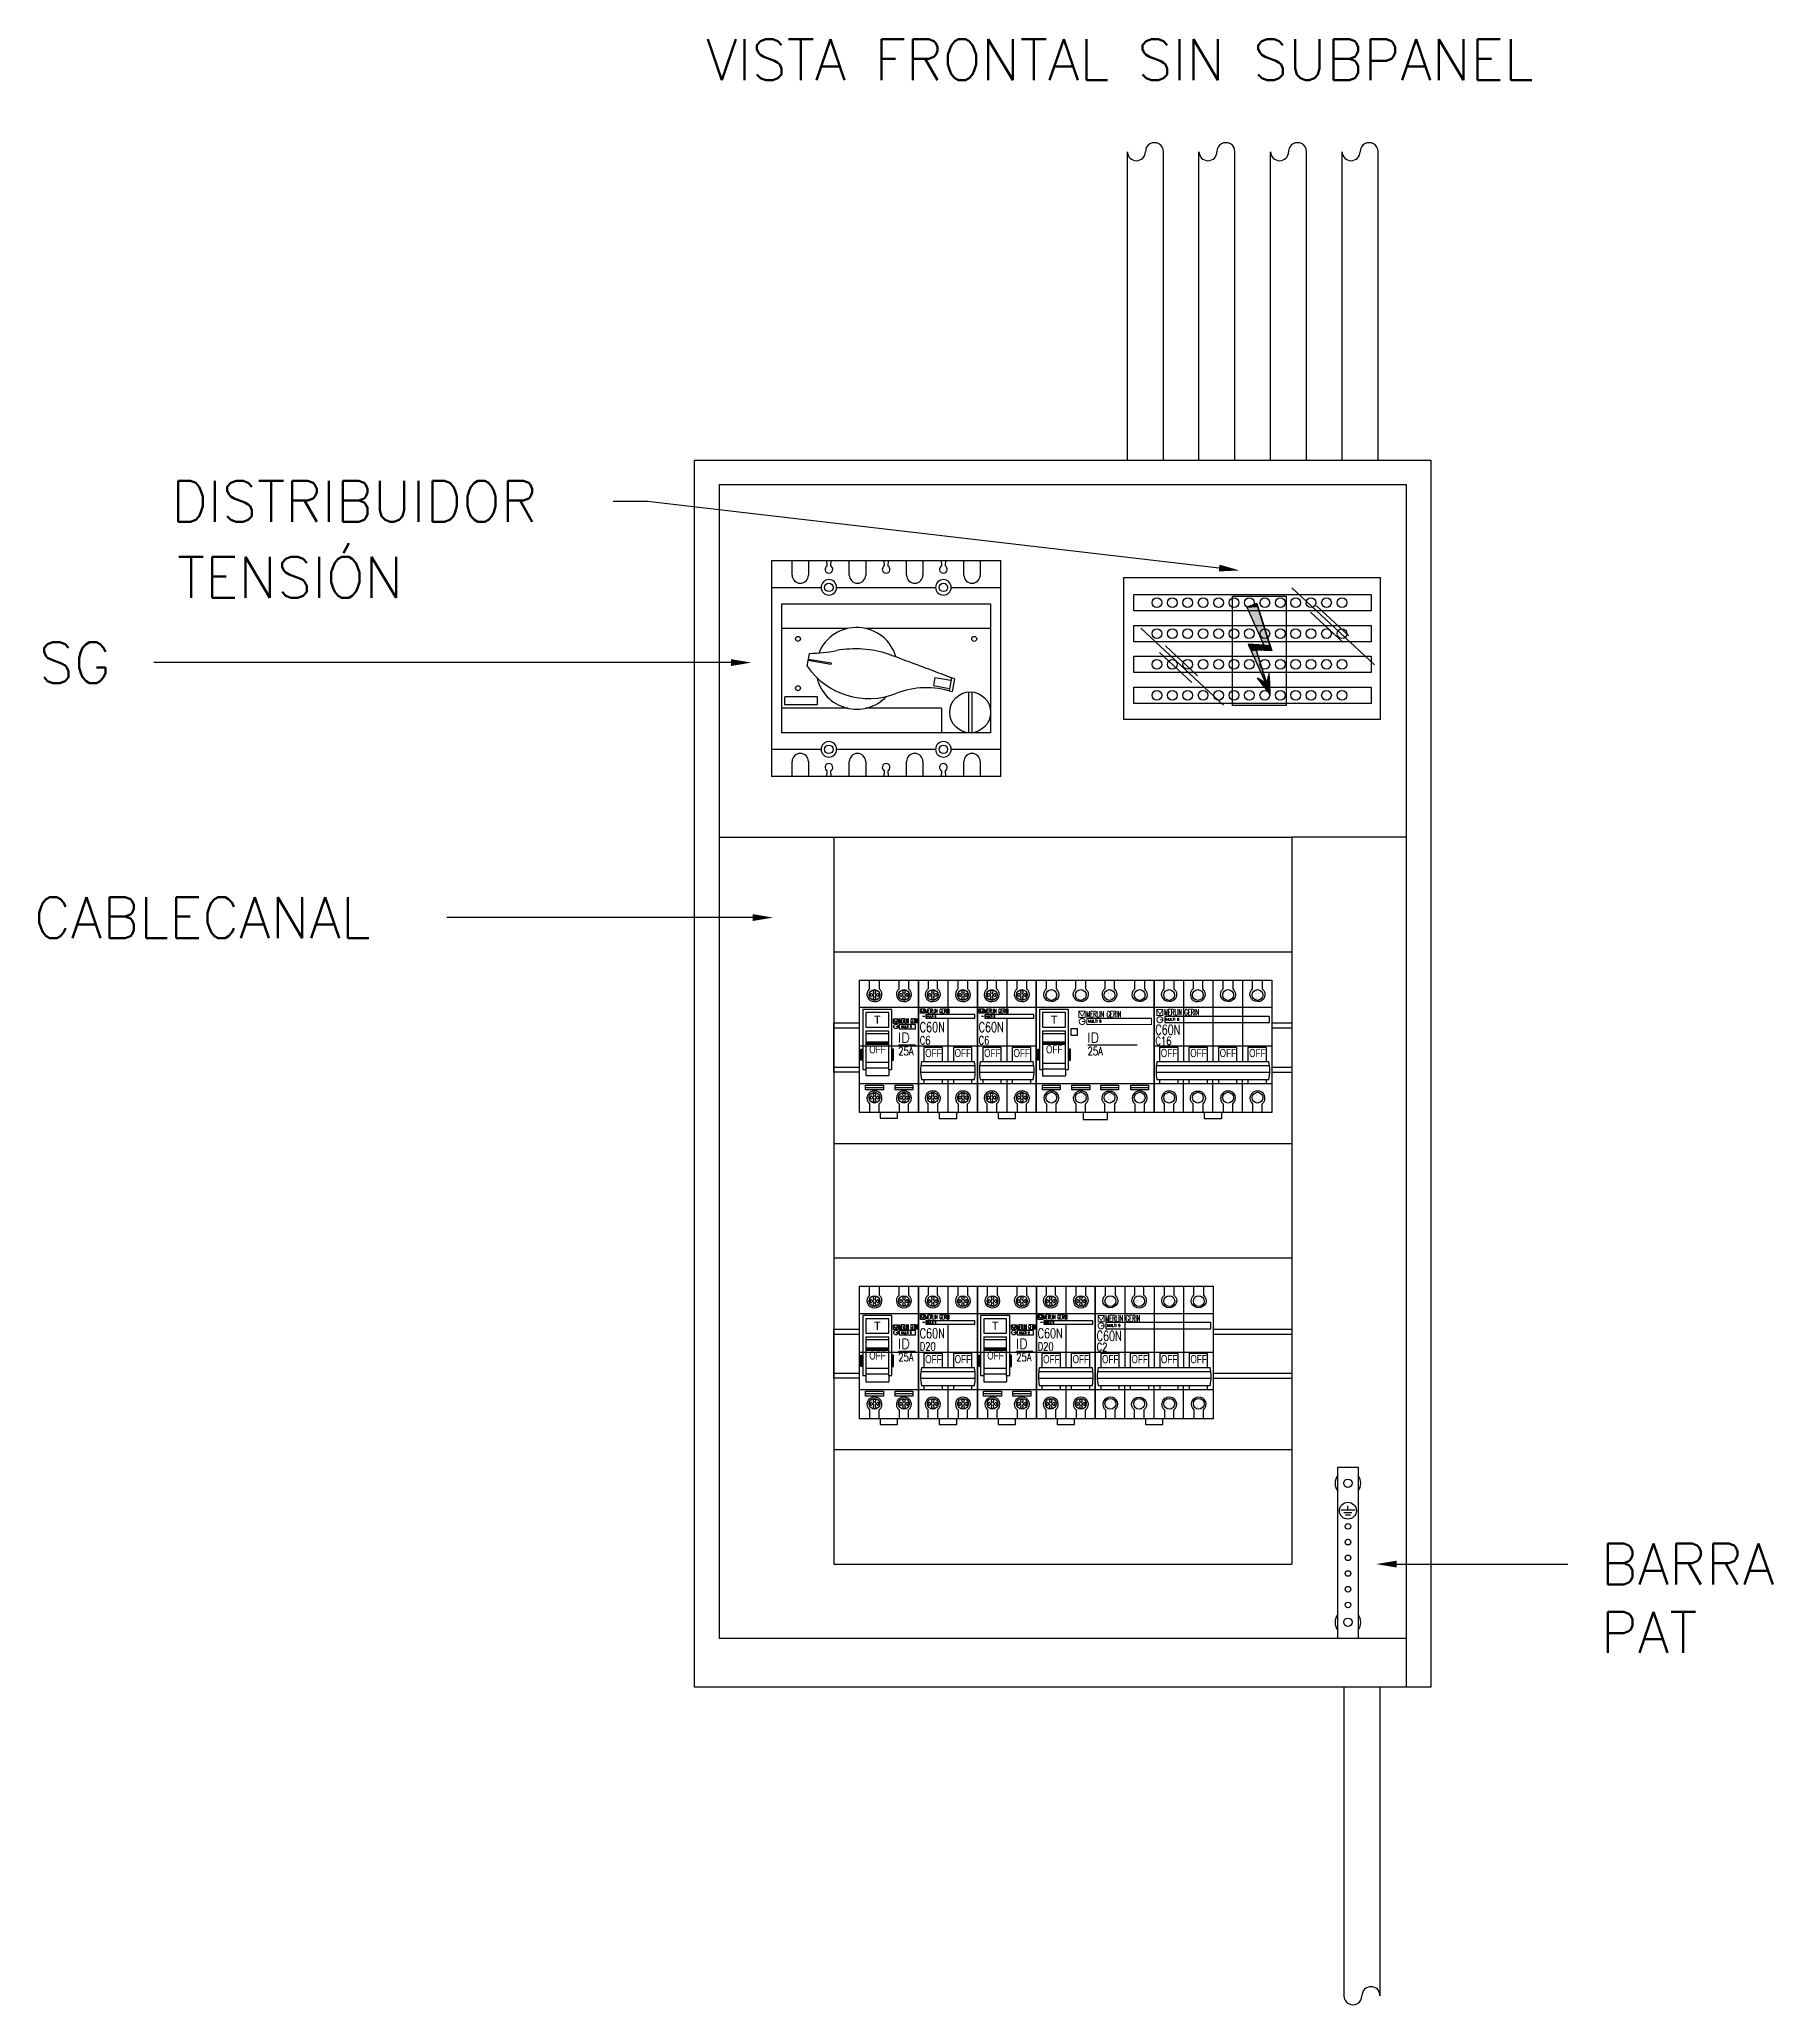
# Model space of a CAD drawing. Extents: x 1442 to 6193, y -332 to 1913.
# Drawn here: x 5134 to 6193, y -332 to 869 of the extents above; entities that cross this region are included whole.
import ezdxf

# ---------------------------------------------------------------- set-up
doc = ezdxf.new("R2010")
doc.units = 0
doc.layers.get('0').update_dxf_attribs({"linetype": 'CONTINUOUS'})
for name, color, linetype in [('--00-VTA_CARTELES_LEYENDAS', 8, 'CONTINUOUS'), ('--00-VTA_ID_BIP', 1, 'CONTINUOUS'), ('--00-VTA_ID_TETRA', 1, 'CONTINUOUS'), ('--00-VTA_TEXTO_1', 7, 'CONTINUOUS'), ('--00-VTA_TEXTO_LEADERS', 1, 'CONTINUOUS'), ('00-VISTA_TM_TETRA', 1, 'CONTINUOUS'), ('00-VTA_BORNES_1', 2, 'CONTINUOUS'), ('00-VTA_GABINETE_MET', 7, 'CONTINUOUS'), ('00-VTA_RIEL_DIN', 7, 'CONTINUOUS'), ('00-VTA_TM_BIP', 1, 'CONTINUOUS'), ('UNIFILAR', 3, 'CONTINUOUS')]:
    doc.layers.add(name, color=color, linetype=linetype)
doc.styles.add('1-10__M1000_', font='romans.shx', dxfattribs={"height": 25})
doc.styles.add('ROMAND', font='romand.shx', dxfattribs={"height": 300})
doc.styles.add('STYLE1', font='romans.shx', dxfattribs={"height": 500})

# ---------------------------------------------------------------- blocks, each defined once
blk = doc.blocks.new('*U108')
at = {"layer": '--00-VTA_TEXTO_1', "style": '1-10__M1000_'}
blk.add_text('VISTA FRONTAL SIN SUBPANEL', height=25, dxfattribs=at).set_placement((5541.022412839664, 844.393991389313))
blk = doc.blocks.new('*U109')
at = {"linetype": 'CONTINUOUS'}
for p, q in [((12.7479387950751, 47.00506828005383), (21.9743591699862, 76.49468553518089)), ((30.76059965403328, 76.49468553518089), (17.49486433315087, 47.00506828005383)), ((21.9743591699862, 76.49468553518089), (22.90552573740933, 79.47089348563895)), ((22.90552573740933, 79.47089348563895), (30.76059965403328, 76.49468553518089)), ((11.53811984611336, 43.13822758743845), (12.7479387950751, 47.00506828005383)), ((17.49486433315087, 47.00506828005383), (29.58024158221269, 47.70769715919596)), ((29.26669382738394, 47.00506828005383), (27.54111827328727, 43.13822758743845)), ((29.58024158221269, 47.70769715919596), (29.26669382738394, 47.00506828005383)), ((11.3193331102093, 42.43893828127875), (11.53811984611336, 43.13822758743845)), ((15.28557138839642, 17.49738702524337), (23.12740645737251, 42.43893828127875)), ((27.22906080108398, 42.43893828127875), (16.09890713045158, 17.49738702524337)), ((27.54111827328727, 43.13822758743845), (27.22906080108398, 42.43893828127875)), ((19.12130973157761, 17.23379100652891), (12.37024028982705, 8.75310179673761)), ((12.37024028982705, 8.75310179673761), (12.81184006450971, 17.23379100652891)), ((12.81184006450971, 17.23379100652891), (12.82556582896022, 17.49738702524337)), ((12.82556582896022, 17.49738702524337), (13.02735888991736, 21.37271562091519)), ((13.02735888991736, 21.37271562091519), (13.20900813044955, 24.86119284048618)), ((13.20900813044955, 24.86119284048618), (14.19274450293113, 21.37271562091519)), ((14.19274450293113, 21.37271562091519), (15.28557138839642, 17.49738702524337)), ((15.9812775505934, 17.23379100652891), (16.39109316079061, 17.49738702524337)), ((16.09890713045158, 17.49738702524337), (15.9812775505934, 17.23379100652891)), ((16.39109316079061, 17.49738702524337), (22.41610886814214, 21.37271562091519)), ((19.33114586433623, 17.49738702524337), (19.12130973157761, 17.23379100652891)), ((22.41610886814214, 21.37271562091519), (19.33114586433623, 17.49738702524337))]:
    blk.add_line(p, q, dxfattribs=at)
at = {"linetype": 'CONTINUOUS', "extrusion": (0, 0, -1)}
for points in [[(-21.9743591699862, 76.49468553518089), (-17.49486433315087, 47.00506828005383), (-12.7479387950751, 47.00506828005383)], [(-21.9743591699862, 76.49468553518089), (-30.76059965403328, 76.49468553518089), (-17.49486433315087, 47.00506828005383)], [(-22.90552573740933, 79.47089348563895), (-30.76059965403328, 76.49468553518089), (-21.9743591699862, 76.49468553518089)], [(-12.7479387950751, 47.00506828005383), (-27.54111827328727, 43.13822758743845), (-11.53811984611336, 43.13822758743845)], [(-12.7479387950751, 47.00506828005383), (-29.26669382738394, 47.00506828005383), (-27.54111827328727, 43.13822758743845)], [(-29.58024158221269, 47.70769715919596), (-29.26669382738394, 47.00506828005383), (-17.49486433315087, 47.00506828005383)], [(-11.53811984611336, 43.13822758743845), (-23.34726894098913, 43.13822758743845), (-11.3193331102093, 42.43893828127875)], [(-23.12740645737251, 42.43893828127875), (-16.09890713045158, 17.49738702524337), (-15.28557138839642, 17.49738702524337)], [(-23.12740645737251, 42.43893828127875), (-27.22906080108398, 42.43893828127875), (-16.09890713045158, 17.49738702524337)], [(-23.34726894098913, 43.13822758743845), (-27.22906080108398, 42.43893828127875), (-23.12740645737251, 42.43893828127875)], [(-23.34726894098913, 43.13822758743845), (-27.54111827328727, 43.13822758743845), (-27.22906080108398, 42.43893828127875)], [(-12.81184006450971, 17.23379100652891), (-19.12130973157761, 17.23379100652891), (-12.37024028982705, 8.75310179673761)], [(-12.82556582896022, 17.49738702524337), (-15.9812775505934, 17.23379100652891), (-12.81184006450971, 17.23379100652891)], [(-13.02735888991736, 21.37271562091519), (-15.28557138839642, 17.49738702524337), (-12.82556582896022, 17.49738702524337)], [(-12.82556582896022, 17.49738702524337), (-16.09890713045158, 17.49738702524337), (-15.9812775505934, 17.23379100652891)], [(-13.20900813044955, 24.86119284048618), (-14.19274450293113, 21.37271562091519), (-13.02735888991736, 21.37271562091519)], [(-13.02735888991736, 21.37271562091519), (-14.19274450293113, 21.37271562091519), (-15.28557138839642, 17.49738702524337)], [(-16.39109316079061, 17.49738702524337), (-19.12130973157761, 17.23379100652891), (-15.9812775505934, 17.23379100652891)], [(-22.41610886814214, 21.37271562091519), (-19.33114586433623, 17.49738702524337), (-16.39109316079061, 17.49738702524337)], [(-16.39109316079061, 17.49738702524337), (-19.33114586433623, 17.49738702524337), (-19.12130973157761, 17.23379100652891)]]:
    blk.add_solid(points, dxfattribs=at)
blk = doc.blocks.new('E-RAYO')
for p, q in [((22.90552573740933, 79.47089348563895), (11.3193331102093, 42.43893828127875)), ((30.76059965403329, 76.4946855351809), (17.49486433315087, 47.00506828005381)), ((22.90552573740933, 79.47089348563895), (30.76059965403329, 76.4946855351809)), ((29.58024158221269, 47.70769715919596), (15.9812775505934, 17.23379100652891)), ((17.49486433315087, 47.00506828005381), (29.58024158221269, 47.70769715919596)), ((11.3193331102093, 42.43893828127875), (23.34726894098912, 43.13822758743845)), ((23.34726894098912, 43.13822758743845), (15.28557138839642, 17.49738702524337)), ((12.37024028982705, 8.75310179673761), (13.20900813044955, 24.86119284048618)), ((12.37024028982705, 8.75310179673761), (22.41610886814215, 21.37271562091519)), ((13.20900813044955, 24.86119284048618), (15.28557138839642, 17.49738702524337)), ((15.9812775505934, 17.23379100652891), (22.41610886814215, 21.37271562091519))]:
    blk.add_line(p, q)
blk.add_lwpolyline([(0, 0), (41.78681651218176, 0), (41.78681651218176, 85.15064384875586), (0, 85.15064384875586)], close=True)
at = {"linetype": 'CONTINUOUS'}
blk.add_blockref('*U109', (0, 0), dxfattribs=at)
blk = doc.blocks.new('BORNERA_DISTRIBUCION')
for p, q in [((684398.4691192708, -451778.4154090523), (684353.5442845128, -451736.6090650511)), ((684381.2637930749, -451766.1595362034), (684363.7649312292, -451749.8753708438)), ((684384.4454356309, -451762.5849645795), (684366.9465737852, -451746.30079922)), ((684316.3802229189, -451800.2600248997), (684271.455388161, -451758.4536808985)), ((684299.1748967234, -451788.0041520508), (684281.6760348775, -451771.7199866913)), ((684302.356539279, -451784.4295804269), (684284.8576774334, -451768.1454150674))]:
    blk.add_line(p, q)
for points in [[(684401.5824104008, -451808.1178205515), (684262.2183185248, -451808.1178205515), (684262.2183185248, -451731.0486403915), (684401.5824104008, -451731.0486403915)], [(684396.6254130707, -451749.0716993724), (684267.7138990166, -451749.0716993724), (684267.7138990166, -451740.2757603324), (684396.6254130707, -451740.2757603324)], [(684396.6254130707, -451765.8258689723), (684267.7138990166, -451765.8258689723), (684267.7138990166, -451757.0299299324), (684396.6254130707, -451757.0299299324)], [(684396.6254130707, -451782.5800385725), (684267.7138990166, -451782.5800385725), (684267.7138990166, -451773.7840995326), (684396.6254130707, -451773.7840995326)], [(684396.6254130707, -451799.3342081726), (684267.7138990166, -451799.3342081726), (684267.7138990166, -451790.5382691325), (684396.6254130707, -451790.5382691325)]]:
    blk.add_lwpolyline(points, close=True)
for centre in [(684280.2252558159, -451744.6737298524), (684288.6023406158, -451744.6737298524), (684296.9794254159, -451744.6737298524), (684305.356510216, -451744.6737298524), (684313.733595016, -451744.6737298524), (684322.1106798158, -451744.6737298524), (684330.4877646159, -451744.6737298524), (684338.8648494158, -451744.6737298524), (684347.2419342156, -451744.6737298524), (684355.6190190158, -451744.6737298524), (684363.9961038157, -451744.6737298524), (684372.3731886155, -451744.6737298524), (684380.7502734158, -451744.6737298524), (684280.2252558159, -451761.4278994525), (684288.6023406158, -451761.4278994525), (684296.9794254159, -451761.4278994525), (684305.356510216, -451761.4278994525), (684313.733595016, -451761.4278994525), (684322.1106798158, -451761.4278994525), (684330.4877646159, -451761.4278994525), (684338.8648494158, -451761.4278994525), (684347.2419342156, -451761.4278994525), (684355.6190190158, -451761.4278994525), (684363.9961038157, -451761.4278994525), (684372.3731886155, -451761.4278994525), (684380.7502734158, -451761.4278994525), (684280.2252558159, -451778.1820690525), (684288.6023406158, -451778.1820690525), (684296.9794254159, -451778.1820690525), (684305.356510216, -451778.1820690525), (684313.733595016, -451778.1820690525), (684322.1106798158, -451778.1820690525), (684330.4877646159, -451778.1820690525), (684338.8648494158, -451778.1820690525), (684347.2419342156, -451778.1820690525), (684355.6190190158, -451778.1820690525), (684363.9961038157, -451778.1820690525), (684372.3731886155, -451778.1820690525), (684380.7502734158, -451778.1820690525), (684280.2252558159, -451794.9362386525), (684288.6023406158, -451794.9362386525), (684296.9794254159, -451794.9362386525), (684305.356510216, -451794.9362386525), (684313.733595016, -451794.9362386525), (684322.1106798158, -451794.9362386525), (684330.4877646159, -451794.9362386525), (684338.8648494158, -451794.9362386525), (684347.2419342156, -451794.9362386525), (684355.6190190158, -451794.9362386525), (684363.9961038157, -451794.9362386525), (684372.3731886155, -451794.9362386525), (684380.7502734158, -451794.9362386525)]:
    blk.add_circle(centre, 2.634652751735944)
at = {"xscale": -0.6980903999992734, "yscale": 0.6980904000001829, "zscale": 0.6980903999999999}
blk.add_blockref('E-RAYO', (684350.4889032987, -451800.4818793419), dxfattribs=at)
blk = doc.blocks.new('DSD')
for p, q in [((0, -81), (0, 0)), ((0, 0), (36, 0)), ((5.921243527904152, 0), (5.921243527904152, -5.410264986741821)), ((11.74043335358146, -5.410264986741821), (11.74043335358146, 0)), ((18, 0), (18, -21.12969831196824)), ((24.25956664641854, -5.410264986741821), (24.25956664641854, 0)), ((30.07875647209585, 0), (30.07875647209585, -5.410264986741821)), ((36, 0), (36, -81)), ((36, -16.84124908479862), (0, -16.84124908479862)), ((1.178736147703602, -20.29098657035502), (1.178736147703602, -17.60406594345113)), ((1.178736147703602, -17.60406594345113), (3.865656774607486, -17.60406594345113)), ((2.522196461213752, -19.78287664114032), (1.178736147703602, -17.60406594345113)), ((3.865656774607486, -20.29098657035502), (1.178736147703602, -20.29098657035502)), ((3.865656774607486, -17.60406594345113), (2.522196461213752, -19.78287664114032)), ((2.524383531534111, -22.05898806860205), (3.829134812927803, -22.05898806860205)), ((3.865656774607486, -17.60406594345113), (3.865656774607486, -20.29098657035502)), ((4.608038980164565, -21.12969831196824), (4.608038980164565, -23.29687904851744)), ((34.42907314922195, -21.12969831196824), (4.608038980164565, -21.12969831196824)), ((4.608038980164565, -23.29687904851744), (34.42907314922195, -23.29687904851744)), ((18, -23.29687904851744), (18, -49.77646178804571)), ((34.42907314922195, -23.29687904851744), (34.42907314922195, -21.12969831196824)), ((36, -40.49999999999999), (0, -40.49999999999999)), ((14.64512264297809, -41.15506624820409), (3.354877357021904, -41.15506624820409)), ((3.354877357021904, -41.15506624820409), (3.354877357021904, -49.77646178804571)), ((14.64512264297809, -49.77646178804571), (14.64512264297809, -41.15506624820409)), ((32.6451226429781, -41.15506624820409), (21.35487735702191, -41.15506624820409)), ((21.35487735702191, -41.15506624820409), (21.35487735702191, -49.77646178804571)), ((32.6451226429781, -49.77646178804571), (32.6451226429781, -41.15506624820409)), ((36, -63.44102554849815), (0, -63.44102554849815)), ((3.354877357021904, -60.92123349319446), (3.354877357021904, -63.44102554849815)), ((14.44020581722725, -63.44062238041079), (3.559794182772747, -63.44062238041079)), ((14.64512264297809, -63.44102554849815), (14.64512264297809, -60.92123349319446)), ((18, -60.92123349319446), (18, -81)), ((21.35487735702191, -60.92123349319446), (21.35487735702191, -63.44102554849815)), ((32.6451226429781, -63.44102554849815), (32.6451226429781, -60.92123349319446)), ((36, -81), (0, -81)), ((5.921243527904152, -81.09287567657886), (5.921243527904152, -75.58973501325819)), ((11.74043335358146, -75.58973501325819), (11.74043335358146, -81)), ((12.6295272402931, -81), (12.6295272402931, -84.63158179912715)), ((23.37047275970689, -81), (12.6295272402931, -81)), ((23.37047275970689, -84.63158179912715), (23.37047275970689, -81)), ((24.25956664641854, -75.58973501325819), (24.25956664641854, -81)), ((30.07875647209585, -81), (30.07875647209585, -75.58973501325819)), ((12.6295272402931, -84.63158179912715), (23.37047275970689, -84.63158179912715))]:
    blk.add_line(p, q)
at = {"color": 7}
for p, q in [((1.25977010000497, -56.30139972426696), (34.74022989999503, -56.30139972432516)), ((1.437836476718074, -52.2054549891036), (34.56216352328193, -52.2054549891036)), ((1.863023189478553, -49.77646178804571), (34.13697681052145, -49.77646178804571)), ((34.13697681052145, -60.92123349319446), (1.863023189478553, -60.92123349313624))]:
    blk.add_line(p, q, dxfattribs=at)
for centre in [(8.776916015776804, -9.137927501287775), (27.22308398422319, -9.137927501287775), (8.776916015776804, -71.86207249871221), (27.22308398422319, -71.86207249871221)]:
    blk.add_circle(centre, 3.297356018523212)
for centre, radius, start, end in [((8.49095585476607, -8.853367353091016), 4.296321141114353, 126.7353164038315, 274.5374186518664), ((7.216715185088105, -9.14211430365685), 1.116834222820792, 148.8088480460604, 180), ((7.216715185088105, -9.142114303598646), 1.116834222819305, 180, 211.1911519539396), ((6.736200939631088, -8.851205944316462), 0.5551211166858023, 38.42444330322857, 148.8088480460604), ((6.736200939631088, -9.433022662939036), 0.5551211167027247, 211.1911519539396, 321.5755566967714), ((7.697229430545121, -8.088836376788095), 0.6715749001822965, 218.4244433032286, 315), ((7.697229430545121, -10.1953922304674), 0.6715749001810682, 45, 141.5755566967714), ((8.459598998073487, -7.127807885874062), 0.5551211166865082, 121.1911519510865, 231.5755567014569), ((8.459598998073487, -11.15642072138143), 0.5551211166869808, 128.424443298543, 238.8088480489134), ((7.697229430545121, -8.088836376788095), 0.6715749001839183, 315, 51.57555670145688), ((7.697229430545121, -10.1953922304674), 0.6715749001822965, 308.4244432985431, 45), ((8.750507357413879, -7.608322131331076), 1.116834222822943, 90, 121.1911519510865), ((8.750507357297465, -10.67590647592442), 1.116834222820136, 238.8088480489134, 270), ((8.750507357297465, -7.608322131331076), 1.116834222849456, 58.80884804891341, 90), ((8.750507357413879, -10.67590647592442), 1.116834222841134, 270, 301.1911519510866), ((9.075632045511156, -8.817556854977738), 4.325598673770397, 266.7557929499417, 51.97147199682965), ((9.80378528428264, -8.088836376788095), 0.6715749001822965, 128.424443298543, 225), ((9.80378528428264, -10.1953922304674), 0.6715749001839183, 135, 231.5755567014569), ((9.041415716754273, -7.127807885874062), 0.5551211166869808, 308.4244432985431, 58.80884804891341), ((9.80378528428264, -8.088836376788095), 0.6715749001810682, 225, 321.5755566967714), ((9.80378528428264, -10.1953922304674), 0.6715749001822965, 38.42444330322857, 135), ((9.041415716754273, -11.15642072138143), 0.5551211166865082, 301.1911519510866, 51.57555670145688), ((10.76481377508025, -8.851205944316462), 0.5551211166865082, 31.19115195393953, 141.5755566967714), ((10.76481377508025, -9.433022662939036), 0.5551211166812804, 218.4244433032286, 328.8088480460605), ((10.28429952962324, -9.14211430365685), 1.116834222819305, 0, 31.19115195393953), ((10.28429952962324, -9.142114303598646), 1.116834222820792, 328.8088480460605, 0), ((26.92436795448884, -8.817556854977738), 4.325598673770397, 128.0285280031703, 273.2442070500583), ((25.71570047037676, -9.14211430365685), 1.116834222819305, 148.8088480460604, 180), ((25.71570047037676, -9.142114303598646), 1.116834222820792, 180, 211.1911519539396), ((25.23518622491975, -8.851205944316462), 0.5551211166865082, 38.42444330322857, 148.8088480460604), ((25.23518622491975, -9.433022662939036), 0.5551211166812804, 211.1911519539396, 321.5755566967714), ((26.19621471571736, -8.088836376788095), 0.6715749001810682, 218.4244433032286, 315), ((26.19621471571736, -10.1953922304674), 0.6715749001822965, 45, 141.5755566967714), ((26.95858428324573, -7.127807885874062), 0.5551211166869808, 121.1911519510865, 231.5755567014569), ((26.95858428324573, -11.15642072138143), 0.5551211166865082, 128.424443298543, 238.8088480489134), ((26.19621471571736, -8.088836376788095), 0.6715749001822965, 315, 51.57555670145688), ((26.19621471571736, -10.1953922304674), 0.6715749001839183, 308.4244432985431, 45), ((27.24949264270254, -7.608322131331076), 1.116834222849456, 90, 121.1911519510865), ((27.24949264258612, -10.67590647592442), 1.116834222841134, 238.8088480489134, 270), ((27.50904414523394, -8.853367353091016), 4.296321141114353, 265.4625813481336, 53.26468359616848), ((27.24949264258612, -7.608322131331076), 1.116834222822943, 58.80884804891341, 90), ((27.24949264270254, -10.67590647592442), 1.116834222820136, 270, 301.1911519510866), ((28.30277056945488, -8.088836376788095), 0.6715749001839183, 128.424443298543, 225), ((28.30277056945488, -10.1953922304674), 0.6715749001822965, 135, 231.5755567014569), ((27.54040100192651, -7.127807885874062), 0.5551211166865082, 308.4244432985431, 58.80884804891341), ((28.30277056945488, -8.088836376788095), 0.6715749001822965, 225, 321.5755566967714), ((28.30277056945488, -10.1953922304674), 0.6715749001810682, 38.42444330322857, 135), ((27.54040100192651, -11.15642072138143), 0.5551211166869808, 301.1911519510866, 51.57555670145688), ((29.26379906036891, -8.851205944316462), 0.5551211166858023, 31.19115195393953, 141.5755566967714), ((29.26379906036891, -9.433022662939036), 0.5551211167027247, 218.4244433032286, 328.8088480460605), ((28.7832848149119, -9.14211430365685), 1.116834222820792, 0, 31.19115195393953), ((28.7832848149119, -9.142114303598646), 1.116834222819305, 328.8088480460605, 0), ((8.49095585476607, -72.14663264690898), 4.296321141114353, 85.46258134813355, 233.2646835961686), ((7.216715185088105, -71.85788569640135), 1.116834222819305, 148.8088480460604, 180), ((7.216715185088105, -71.85788569634316), 1.116834222820792, 180, 211.1911519539396), ((6.736200939631088, -71.56697733706096), 0.5551211167027247, 38.42444330322857, 148.8088480460604), ((7.697229430545121, -70.8046077695326), 0.6715749001810682, 218.4244433032286, 315), ((8.459598998073487, -69.84357927861856), 0.5551211166869808, 121.1911519510865, 231.5755567014569), ((7.697229430545121, -70.8046077695326), 0.6715749001822965, 315, 51.57555670145688), ((8.750507357297465, -70.32409352407558), 1.116834222820136, 90, 121.1911519510865), ((8.750507357413879, -70.32409352407558), 1.116834222841134, 58.80884804891341, 90), ((9.075632045511156, -72.18244314502226), 4.325598673770397, 308.0285280031703, 93.24420705005831), ((9.80378528428264, -70.8046077695326), 0.6715749001839183, 128.424443298543, 225), ((9.041415716754273, -69.84357927861856), 0.5551211166865082, 308.4244432985431, 58.80884804891341), ((9.80378528428264, -70.8046077695326), 0.6715749001822965, 225, 321.5755566967714), ((10.76481377508025, -71.56697733706096), 0.5551211166812804, 31.19115195393953, 141.5755566967714), ((10.28429952962324, -71.85788569640135), 1.116834222820792, 0, 31.19115195393953), ((10.28429952962324, -71.85788569634316), 1.116834222819305, 328.8088480460605, 0), ((26.92436795448884, -72.18244314502226), 4.325598673770397, 86.7557929499417, 231.9714719968296), ((25.71570047037676, -71.85788569640135), 1.116834222820792, 148.8088480460604, 180), ((25.71570047037676, -71.85788569634316), 1.116834222819305, 180, 211.1911519539396), ((25.23518622491975, -71.56697733706096), 0.5551211166812804, 38.42444330322857, 148.8088480460604), ((26.19621471571736, -70.8046077695326), 0.6715749001822965, 218.4244433032286, 315), ((26.95858428324573, -69.84357927861856), 0.5551211166865082, 121.1911519510865, 231.5755567014569), ((26.19621471571736, -70.8046077695326), 0.6715749001839183, 315, 51.57555670145688), ((27.24949264258612, -70.32409352407558), 1.116834222841134, 90, 121.1911519510865), ((27.50904414523394, -72.14663264690898), 4.296321141114353, 306.7353164038315, 94.53741865186643), ((27.24949264270254, -70.32409352407558), 1.116834222820136, 58.80884804891341, 90), ((28.30277056945488, -70.8046077695326), 0.6715749001822965, 128.424443298543, 225), ((27.54040100192651, -69.84357927861856), 0.5551211166869808, 308.4244432985431, 58.80884804891341), ((28.30277056945488, -70.8046077695326), 0.6715749001810682, 225, 321.5755566967714), ((29.26379906036891, -71.56697733706096), 0.5551211167027247, 31.19115195393953, 141.5755566967714), ((28.7832848149119, -71.85788569640135), 1.116834222819305, 0, 31.19115195393953), ((28.7832848149119, -71.85788569634316), 1.116834222820792, 328.8088480460605, 0), ((6.736200939631088, -72.14879405568352), 0.5551211166858023, 211.1911519539396, 321.5755566967714), ((7.697229430545121, -72.9111636232119), 0.6715749001822965, 45, 141.5755566967714), ((8.459598998073487, -73.87219211412594), 0.5551211166865082, 128.424443298543, 238.8088480489134), ((7.697229430545121, -72.9111636232119), 0.6715749001839183, 308.4244432985431, 45), ((8.750507357413879, -73.39167786866892), 1.116834222822943, 238.8088480489134, 270), ((8.750507357297465, -73.39167786866892), 1.116834222849456, 270, 301.1911519510866), ((9.80378528428264, -72.9111636232119), 0.6715749001822965, 135, 231.5755567014569), ((9.80378528428264, -72.9111636232119), 0.6715749001810682, 38.42444330322857, 135), ((9.041415716754273, -73.87219211412594), 0.5551211166869808, 301.1911519510866, 51.57555670145688), ((10.76481377508025, -72.14879405568352), 0.5551211166865082, 218.4244433032286, 328.8088480460605), ((25.23518622491975, -72.14879405568352), 0.5551211166865082, 211.1911519539396, 321.5755566967714), ((26.19621471571736, -72.9111636232119), 0.6715749001810682, 45, 141.5755566967714), ((26.95858428324573, -73.87219211412594), 0.5551211166869808, 128.424443298543, 238.8088480489134), ((26.19621471571736, -72.9111636232119), 0.6715749001822965, 308.4244432985431, 45), ((27.24949264270254, -73.39167786866892), 1.116834222849456, 238.8088480489134, 270), ((27.24949264258612, -73.39167786866892), 1.116834222822943, 270, 301.1911519510866), ((28.30277056945488, -72.9111636232119), 0.6715749001839183, 135, 231.5755567014569), ((28.30277056945488, -72.9111636232119), 0.6715749001822965, 38.42444330322857, 135), ((27.54040100192651, -73.87219211412594), 0.5551211166865082, 301.1911519510866, 51.57555670145688), ((29.26379906036891, -72.14879405568352), 0.5551211166858023, 218.4244433032286, 328.8088480460605)]:
    blk.add_arc(centre, radius, start, end)
for centre, start, end in [((26.54604168096557, -55.34884764062008), 167.2782924408643, 192.7217075591356), ((9.453958319034427, -55.34884764062008), 347.2782924408643, 12.72170755913567)]:
    blk.add_arc(centre, 25.30420688225315, start, end, dxfattribs=at)
at = {"style": 'STYLE1', "width": 0.5}
blk.add_text('MERLIN GERIN', height=2.641468430524986, dxfattribs=at).set_placement((4.053874203353188, -20.15878100035479))
at = {"style": 'STYLE1'}
blk.add_text('MULTI 9', height=1.100611846052077, dxfattribs=at).set_placement((5.089073734940027, -22.71677274926333))
at = {"color": 7, "width": 0.75}
for p in [(4.143967235693708, -47.07870221120539), (22.14396723569371, -47.07870221120539)]:
    blk.add_text('OFF', height=5, dxfattribs=at).set_placement(p)
at = {"color": 7, "style": 'ROMAND'}
for tag, p, height, width in [('C25', (0.7677058041736018, -39.3359406591444), 5, 0.75), ('C60N', (0.7677058041736018, -31.77336101264518), 6, 0.72)]:
    blk.add_attdef(tag, p, '', height=height, dxfattribs=dict(at, width=width))
blk = doc.blocks.new('D22')
for p, q in [((0, 0), (36.08408229902853, 0)), ((0, -81), (0, 0)), ((6.259566646418534, -5.410264986741821), (6.259566646418534, 0)), ((12.07875647209585, 0), (12.07875647209585, -5.410264986741821)), ((24.25956664641854, -5.410264986741821), (24.25956664641854, 0)), ((30.07875647209585, 0), (30.07875647209585, -5.410264986741821)), ((36.08408229902853, 0), (36.08408229902853, -81)), ((36.08408229902853, -16.84124908479862), (0, -16.84124908479862)), ((2.011634588241576, -18.00472287659068), (2.011634588241576, -54.66079583042301)), ((19.79689681634772, -18.00472287659068), (2.011634588241576, -18.00472287659068)), ((3.894777937093748, -19.88786622550106), (3.894777937093748, -28.72505562496371)), ((17.91375346749555, -19.88786622550106), (3.894777937093748, -19.88786622550106)), ((17.91375346749555, -28.72505562496371), (17.91375346749555, -19.88786622550106)), ((19.79689681634772, -54.66079583042301), (19.79689681634772, -18.00472287659068)), ((22.33145805436652, -25.93779495818308), (20.90012372646015, -23.61647104966687)), ((20.90012372646015, -23.61647104966687), (23.76279238238931, -23.61647104966687)), ((20.90012372646015, -26.47913970565423), (20.90012372646015, -23.61647104966687)), ((23.76279238238931, -23.61647104966687), (22.33145805436652, -25.93779495818308)), ((23.76279238238931, -23.61647104966687), (23.76279238238931, -26.47913970565423)), ((3.894777937093748, -28.72505562496371), (17.91375346749555, -28.72505562496371)), ((23.76279238238931, -26.47913970565423), (20.90012372646015, -26.47913970565423)), ((22.33378817816265, -28.36278391233646), (23.72388156608213, -28.36278391233646)), ((24.35670365742408, -27.08814116421854), (24.35670365742408, -29.82791848474881)), ((34.29514258471318, -27.08814116421854), (24.35670365742408, -27.08814116421854)), ((24.35670365742408, -29.82791848474881), (34.29514258471318, -29.82791848474881)), ((34.29514258471318, -29.82791848474881), (34.29514258471318, -27.08814116421854)), ((36.08408229902853, -40.49999999999999), (0, -40.49999999999999)), ((0.9521832267055287, -49.05053120187949), (0.9521832267055287, -42.22380130784586)), ((0.9521832267055287, -42.22380130784586), (2.011634588241576, -42.22380130784586)), ((2.011634588241576, -42.22380130784586), (2.011634588241576, -49.05053120187949)), ((19.79689681634772, -42.22380130784586), (19.79689681634772, -49.05053120187949)), ((20.85634817788378, -42.22380130784586), (19.79689681634772, -42.22380130784586)), ((20.85634817788378, -49.05053120187949), (20.85634817788378, -42.22380130784586)), ((23.9876413999591, -39.65213650255464), (34.18763821118047, -39.65213650255464)), ((2.011634588241576, -49.05053120187949), (0.9521832267055287, -49.05053120187949)), ((2.011634588241576, -54.66079583042301), (3.894777937093748, -54.66079583042301)), ((17.91375346749555, -54.66079583042301), (19.79689681634772, -54.66079583042301)), ((19.79689681634772, -49.05053120187949), (20.85634817788378, -49.05053120187949)), ((36.08408229902853, -63.44102554849815), (0, -63.44102554849815)), ((3.782878166995942, -67.1293944241479), (3.782878166995942, -64.20116092736134)), ((3.782878166995942, -64.20116092736134), (14.66328980145044, -64.20116092736134)), ((3.782878166995942, -65.6652776757255), (14.66328980145044, -65.6652776757255)), ((14.66328980145044, -67.1293944241479), (3.782878166995942, -67.1293944241479)), ((14.66328980145044, -64.20116092736134), (14.66328980145044, -67.1293944241479)), ((21.78287816699594, -67.1293944241479), (21.78287816699594, -64.20116092736134)), ((21.78287816699594, -64.20116092736134), (32.66328980145045, -64.20116092736134)), ((21.78287816699594, -65.6652776757255), (32.66328980145045, -65.6652776757255)), ((32.66328980145045, -67.1293944241479), (21.78287816699594, -67.1293944241479)), ((32.66328980145045, -64.20116092736134), (32.66328980145045, -67.1293944241479)), ((36.08408229902853, -81), (0, -81)), ((6.259566646418534, -75.58973501325819), (6.259566646418534, -81)), ((12.07875647209585, -81), (12.07875647209585, -75.58973501325819)), ((24.25956664641854, -75.58973501325819), (24.25956664641854, -81)), ((30.07875647209585, -81), (30.07875647209585, -75.58973501325819))]:
    blk.add_line(p, q)
at = {"color": 7}
for p, q in [((3.894777937093748, -31.02581183385337), (17.91375346749555, -31.02581183385337)), ((3.894777937093748, -31.02581183385337), (3.894777937093748, -54.66079583042301)), ((3.894777937093748, -32.58674258110114), (17.91375346749555, -32.58674258110114)), ((17.91375346749555, -54.66079583042301), (17.91375346749555, -31.02581183385337)), ((3.894777937093748, -37.71890905784676), (17.91375346749555, -37.71890905784676)), ((3.894777937093748, -39.18303503631614), (17.91375346749555, -39.18303503631614)), ((3.894777937093748, -50.18671917822211), (17.91375346749555, -50.18671917822211)), ((3.894777937093748, -53.60518474673154), (17.91375346749555, -53.60518474673154)), ((3.894777937093748, -54.66079583042301), (3.894777937093748, -58.41174485365627)), ((3.894777937093748, -58.41174485365627), (17.91375346749555, -58.41174485365627)), ((17.91375346749555, -54.66079583042301), (17.91375346749555, -58.41174485365627))]:
    blk.add_line(p, q, dxfattribs=at)
blk.add_lwpolyline([(12.79204114945605, -84.50000000000001), (23.29204114945605, -84.50000000000001), (23.29204114945605, -81), (12.79204114945605, -81)], close=True)
for centre in [(9.223083984223193, -9.137927501287775), (27.22308398422319, -9.137927501287775), (9.223083984223193, -71.86207249871221), (27.22308398422319, -71.86207249871221)]:
    blk.add_circle(centre, 3.297356018523212)
for centre, radius, start, end in [((8.92436795448884, -8.817556854977738), 4.325598673770397, 128.0285280031703, 273.2442070500583), ((7.715700470376758, -9.14211430365685), 1.116834222819305, 148.8088480460604, 180), ((7.715700470376758, -9.14211430365685), 1.116834222817024, 180, 211.1911519539396), ((7.235186224919742, -8.851205944316462), 0.5551211166865082, 38.42444330322857, 148.8088480460604), ((7.235186224919742, -9.433022662939036), 0.5551211166812804, 211.1911519539396, 321.5755566967714), ((8.196214715833772, -8.088836376788095), 0.6715749001879469, 218.4244433006158, 315), ((8.19621471571736, -10.1953922304674), 0.6715749001822965, 45, 141.5755566967714), ((8.958584283245727, -7.127807885874062), 0.5551211166869808, 121.1911519510865, 231.5755567014569), ((8.958584283245727, -11.15642072138143), 0.5551211166865082, 128.424443298543, 238.8088480489134), ((8.19621471571736, -8.088836376788095), 0.6715749001822965, 315, 51.57555670145688), ((8.19621471571736, -10.1953922304674), 0.6715749001867685, 308.4244432985431, 45), ((9.249492642702533, -7.608322131331076), 1.116834222849456, 90, 121.1911519510865), ((9.249492642702533, -10.67590647592442), 1.116834222848409, 238.8088480489134, 270), ((9.509044145233927, -8.853367353091016), 4.296321141114353, 265.4625813481336, 53.26468359616848), ((9.24949264258612, -7.608322131331076), 1.116834222819305, 58.80884804891341, 90), ((9.24949264258612, -10.67590647592442), 1.11683422282456, 270, 301.1911519510866), ((10.30277056945488, -8.088836376788095), 0.6715749001867685, 128.424443298543, 225), ((10.30277056945488, -10.1953922304674), 0.6715749001822965, 135, 231.5755567014569), ((9.540401001926512, -7.127807885874062), 0.5551211166865082, 308.4244432985431, 58.80884804891341), ((10.30277056945488, -8.088836376788095), 0.6715749001822965, 225, 321.5755566967714), ((10.30277056945488, -10.1953922304674), 0.6715749001765463, 38.42444330322857, 135), ((9.540401001926512, -11.15642072138143), 0.5551211166869808, 301.1911519510866, 51.57555670145688), ((11.26379906036891, -8.851205944316462), 0.5551211166858023, 31.19115195108658, 141.5755566967714), ((11.26379906036891, -9.433022662939036), 0.5551211166989565, 218.4244433032286, 328.8088480489134), ((10.78328481491189, -9.14211430365685), 1.116834222817024, 0, 31.19115195393953), ((10.78328481491189, -9.14211430365685), 1.116834222819305, 328.8088480460605, 0), ((26.92436795448884, -8.817556854977738), 4.325598673770397, 128.0285280031703, 273.2442070500583), ((25.71570047037676, -9.14211430365685), 1.116834222819305, 148.8088480460604, 180), ((25.71570047037676, -9.14211430365685), 1.116834222817024, 180, 211.1911519539396), ((25.23518622491975, -8.851205944316462), 0.5551211166865082, 38.42444330322857, 148.8088480460604), ((25.23518622491975, -9.433022662939036), 0.5551211166812804, 211.1911519539396, 321.5755566967714), ((26.19621471583378, -8.088836376788095), 0.6715749001879469, 218.4244433006158, 315), ((26.19621471571736, -10.1953922304674), 0.6715749001822965, 45, 141.5755566967714), ((26.95858428324573, -7.127807885874062), 0.5551211166869808, 121.1911519510865, 231.5755567014569), ((26.95858428324573, -11.15642072138143), 0.5551211166865082, 128.424443298543, 238.8088480489134), ((26.19621471571736, -8.088836376788095), 0.6715749001822965, 315, 51.57555670145688), ((26.19621471571736, -10.1953922304674), 0.6715749001867685, 308.4244432985431, 45), ((27.24949264270254, -7.608322131331076), 1.116834222849456, 90, 121.1911519510865), ((27.24949264270254, -10.67590647592442), 1.116834222848409, 238.8088480489134, 270), ((27.50904414523394, -8.853367353091016), 4.296321141114353, 265.4625813481336, 53.26468359616848), ((27.24949264258612, -7.608322131331076), 1.116834222819305, 58.80884804891341, 90), ((27.24949264258612, -10.67590647592442), 1.11683422282456, 270, 301.1911519510866), ((28.30277056945488, -8.088836376788095), 0.6715749001867685, 128.424443298543, 225), ((28.30277056945488, -10.1953922304674), 0.6715749001822965, 135, 231.5755567014569), ((27.54040100192651, -7.127807885874062), 0.5551211166865082, 308.4244432985431, 58.80884804891341), ((28.30277056945488, -8.088836376788095), 0.6715749001822965, 225, 321.5755566967714), ((28.30277056945488, -10.1953922304674), 0.6715749001765463, 38.42444330322857, 135), ((27.54040100192651, -11.15642072138143), 0.5551211166869808, 301.1911519510866, 51.57555670145688), ((29.26379906036891, -8.851205944316462), 0.5551211166858023, 31.19115195108658, 141.5755566967714), ((29.26379906036891, -9.433022662939036), 0.5551211166989565, 218.4244433032286, 328.8088480489134), ((28.7832848149119, -9.14211430365685), 1.116834222817024, 0, 31.19115195393953), ((28.7832848149119, -9.14211430365685), 1.116834222819305, 328.8088480460605, 0), ((22.33378817816265, -28.36278396070702), 1.39009343622543, 90.00000160082556, 89.99999839917442), ((8.92436795448884, -72.18244314502226), 4.325598673770397, 86.7557929499417, 231.9714719968296), ((7.715700470376758, -71.85788569634316), 1.116834222817024, 148.8088480460604, 180), ((7.715700470376758, -71.85788569634316), 1.116834222819305, 180, 211.1911519539396), ((7.235186224919742, -71.56697733706096), 0.5551211166812804, 38.42444330322857, 148.8088480460604), ((8.19621471571736, -70.8046077695326), 0.6715749001822965, 218.4244433032286, 315), ((8.958584283245727, -69.84357927861856), 0.5551211166865082, 121.1911519510865, 231.5755567014569), ((8.19621471571736, -70.8046077695326), 0.6715749001867685, 315, 51.57555670145688), ((9.249492642702533, -70.32409352407558), 1.116834222848409, 90, 121.1911519510865), ((9.509044145233927, -72.14663264690898), 4.296321141114353, 306.7353164038315, 94.53741865186643), ((9.24949264258612, -70.32409352407558), 1.11683422282456, 58.80884804891341, 90), ((10.30277056945488, -70.8046077695326), 0.6715749001822965, 128.424443298543, 225), ((9.540401001926512, -69.84357927861856), 0.5551211166869808, 308.4244432985431, 58.80884804891341), ((10.30277056945488, -70.8046077695326), 0.6715749001765463, 225, 321.5755566967714), ((11.26379906036891, -71.56697733706096), 0.5551211166989565, 31.19115195108658, 141.5755566967714), ((10.78328481491189, -71.85788569634316), 1.116834222819305, 0, 31.19115195393953), ((10.78328481491189, -71.85788569634316), 1.116834222817024, 328.8088480460605, 0), ((26.92436795448884, -72.18244314502226), 4.325598673770397, 86.7557929499417, 231.9714719968296), ((25.71570047037676, -71.85788569634316), 1.116834222817024, 148.8088480460604, 180), ((25.71570047037676, -71.85788569634316), 1.116834222819305, 180, 211.1911519539396), ((25.23518622491975, -71.56697733706096), 0.5551211166812804, 38.42444330322857, 148.8088480460604), ((26.19621471571736, -70.8046077695326), 0.6715749001822965, 218.4244433032286, 315), ((26.95858428324573, -69.84357927861856), 0.5551211166865082, 121.1911519510865, 231.5755567014569), ((26.19621471571736, -70.8046077695326), 0.6715749001867685, 315, 51.57555670145688), ((27.24949264270254, -70.32409352407558), 1.116834222848409, 90, 121.1911519510865), ((27.50904414523394, -72.14663264690898), 4.296321141114353, 306.7353164038315, 94.53741865186643), ((27.24949264258612, -70.32409352407558), 1.11683422282456, 58.80884804891341, 90), ((28.30277056945488, -70.8046077695326), 0.6715749001822965, 128.424443298543, 225), ((27.54040100192651, -69.84357927861856), 0.5551211166869808, 308.4244432985431, 58.80884804891341), ((28.30277056945488, -70.8046077695326), 0.6715749001765463, 225, 321.5755566967714), ((29.26379906036891, -71.56697733706096), 0.5551211166989565, 31.19115195108658, 141.5755566967714), ((28.7832848149119, -71.85788569634316), 1.116834222819305, 0, 31.19115195393953), ((28.7832848149119, -71.85788569634316), 1.116834222817024, 328.8088480460605, 0), ((7.235186224919742, -72.14879405568352), 0.5551211166865082, 211.1911519539396, 321.5755566967714), ((8.196214715833772, -72.9111636232119), 0.6715749001879469, 45, 141.5755566993841), ((8.958584283245727, -73.87219211412594), 0.5551211166869808, 128.424443298543, 238.8088480489134), ((8.19621471571736, -72.9111636232119), 0.6715749001822965, 308.4244432985431, 45), ((9.249492642702533, -73.39167786866892), 1.116834222849456, 238.8088480489134, 270), ((9.24949264258612, -73.39167786866892), 1.116834222819305, 270, 301.1911519510866), ((10.30277056945488, -72.9111636232119), 0.6715749001867685, 135, 231.5755567014569), ((10.30277056945488, -72.9111636232119), 0.6715749001822965, 38.42444330322857, 135), ((9.540401001926512, -73.87219211412594), 0.5551211166865082, 301.1911519510866, 51.57555670145688), ((11.26379906036891, -72.14879405568352), 0.5551211166858023, 218.4244433032286, 328.8088480489134), ((25.23518622491975, -72.14879405568352), 0.5551211166865082, 211.1911519539396, 321.5755566967714), ((26.19621471583378, -72.9111636232119), 0.6715749001879469, 45, 141.5755566993841), ((26.95858428324573, -73.87219211412594), 0.5551211166869808, 128.424443298543, 238.8088480489134), ((26.19621471571736, -72.9111636232119), 0.6715749001822965, 308.4244432985431, 45), ((27.24949264270254, -73.39167786866892), 1.116834222849456, 238.8088480489134, 270), ((27.24949264258612, -73.39167786866892), 1.116834222819305, 270, 301.1911519510866), ((28.30277056945488, -72.9111636232119), 0.6715749001867685, 135, 231.5755567014569), ((28.30277056945488, -72.9111636232119), 0.6715749001822965, 38.42444330322857, 135), ((27.54040100192651, -73.87219211412594), 0.5551211166865082, 301.1911519510866, 51.57555670145688), ((29.26379906036891, -72.14879405568352), 0.5551211166858023, 218.4244433032286, 328.8088480489134)]:
    blk.add_arc(centre, radius, start, end)
for points in [[(0.9521832267055287, -42.22380130784586), (2.011634588241576, -42.22380130784586), (0.9521832267055287, -49.05053120187949), (2.011634588241576, -49.05053120187949)], [(20.85634817788378, -42.22380130784586), (19.79689681634772, -42.22380130784586), (20.85634817788378, -49.05053120187949), (19.79689681634772, -49.05053120187949)]]:
    blk.add_solid(points)
blk.add_solid([(17.91375346749555, -37.71890905784676), (17.91375346749555, -39.18303503631614), (3.894777937093748, -37.71890905784676), (3.894777937093748, -39.18303503631614)], dxfattribs=at)
blk.add_text('T', height=5).set_placement((8.922259989310989, -26.73073501506588))
at = {"style": 'STYLE1'}
for s, height, width, p in [('MERLIN GERIN', 3, 0.35, (24.20648390054703, -26.41801464033779)), ('MULTI 9', 1.431334327991345, 0.7, (25.54565244086552, -29.18148745328654))]:
    blk.add_text(s, height=height, dxfattribs=dict(at, width=width)).set_placement(p)
at = {"color": 7, "width": 0.75}
blk.add_text('OFF', height=5, dxfattribs=at).set_placement((6.038817065767942, -44.83506837364984))
at = {"color": 1, "style": 'ROMAND'}
blk.add_attdef('ID', (23.42862147392589, -38.18550958134439), '', height=6, dxfattribs=at)
at = {"color": 1, "style": 'ROMAND', "width": 0.75}
blk.add_attdef('25A', (23.7624941902759, -45.9071125012706), '', height=5, dxfattribs=at)
blk = doc.blocks.new('D')
for p, q in [((0, -81), (0, 0)), ((0, 0), (72, 0)), ((72, 0), (72, -81)), ((72, -16.84124908479862), (0, -16.84124908479862)), ((3.894777937093748, -28.72505562490551), (17.91375346749555, -28.72505562490551)), ((31.61574281076901, -39.65213650255464), (61.60462724498938, -39.65213650255464)), ((2.011634588241576, -54.66079583042301), (3.894777937093748, -54.66079583042301)), ((17.91375346749555, -54.66079583042301), (19.79689681634772, -54.66079583042301)), ((72, -63.44102554849815), (0, -63.44102554849815)), ((3.782878166995942, -65.6652776757255), (14.66328980145044, -65.6652776757255)), ((21.78287816699594, -65.6652776757255), (32.66328980145045, -65.6652776757255)), ((39.44455504859798, -65.6652776757255), (50.32496668305247, -65.6652776757255)), ((57.78287816699593, -65.6652776757255), (68.66328980145045, -65.6652776757255)), ((72, -81), (0, -81))]:
    blk.add_line(p, q)
at = {"color": 7}
for p, q in [((3.894777937093748, -31.02581183385337), (17.91375346749555, -31.02581183385337)), ((3.894777937093748, -32.58674258110114), (17.91375346749555, -32.58674258110114)), ((3.894777937093748, -37.71890905784676), (17.91375346749555, -37.71890905784676)), ((3.894777937093748, -39.18303503625793), (17.91375346749555, -39.18303503625793)), ((3.894777937093748, -50.8277574175154), (17.91375346749555, -50.8277574175154)), ((3.894777937093748, -54.24622298608301), (17.91375346749555, -54.24622298608301)), ((3.894777937093748, -54.66079583042301), (3.894777937093748, -58.46636087202933)), ((3.894777937093748, -58.46636087202933), (17.91375346749555, -58.46636087202933)), ((17.91375346749555, -54.66079583042301), (17.91375346749555, -58.46636087202933))]:
    blk.add_line(p, q, dxfattribs=at)
for points in [[(12.07875647209585, 0), (12.07875647209585, -5.410264986741821, -0.7522011098751459), (9.169161559198985, -13.13622331322404, -0.7346783615832138), (6.259566646418534, -5.410264986741821), (6.259566646418534, 0)], [(30.07875647209585, 0), (30.07875647209585, -5.410264986741821, -0.7522011098751459), (27.16916155919899, -13.13622331322404, -0.7346783615832138), (24.25956664641854, -5.410264986741821), (24.25956664641854, 0)], [(41.92124352790414, 0), (41.92124352790414, -5.410264986741821, 0.7522011098751459), (44.83083844080101, -13.13622331322404, 0.7346783615832138), (47.74043335358146, -5.410264986741821), (47.74043335358146, 0)], [(66.07875647209585, 0), (66.07875647209585, -5.410264986741821, -0.7522011098751459), (63.16916155919898, -13.13622331322404, -0.7346783615832138), (60.25956664641853, -5.410264986741821), (60.25956664641853, 0)], [(12.07875647209585, -81), (12.07875647209585, -75.58973501325819, 0.7522011098751459), (9.169161559198985, -67.86377668677596, 0.7346783615832138), (6.259566646418534, -75.58973501325819), (6.259566646418534, -81)], [(30.07875647209585, -81), (30.07875647209585, -75.58973501325819, 0.7522011098751459), (27.16916155919899, -67.86377668677596, 0.7346783615832138), (24.25956664641854, -75.58973501325819), (24.25956664641854, -81)], [(41.92124352790414, -81), (41.92124352790414, -75.58973501325819, -0.7522011098751459), (44.83083844080101, -67.86377668677596, -0.7346783615832138), (47.74043335358146, -75.58973501325819), (47.74043335358146, -81)], [(66.07875647209585, -81), (66.07875647209585, -75.58973501325819, 0.7522011098751459), (63.16916155919898, -67.86377668677596, 0.7346783615832138), (60.25956664641853, -75.58973501325819), (60.25956664641853, -81)]]:
    blk.add_lwpolyline(points, format="xyb")
for points in [[(9.8278954034904, -9.720517064502928, 0.0214860603461034, 0.0214860603461035, 0.4482412192140731), (9.885398817132225, -10.72152307623764, 0.0214860603461035, 0.0214860603461034, -0.5227007244355947), (9.8278954034904, -11.63129588734591, 0.0214860603461034, 0.0214860603461035, -0.1369436295261756), (9.24949264258612, -11.79274069872917, 0.0214860603461035, 0.0214860603461034, -0.1369436295261581), (8.671089881798252, -11.63129588734591, 0.0214860603461034, 0.0214860603461034, -0.5227007244352544), (8.613586468156427, -10.72152307623764, 0.0214860603461034, 0.0214860603461034, 0.4482412192142792), (8.671089881798252, -9.720517064502928, 0.0214860603461034, 0.0214860603461034, 0.4482412192138822), (7.670083870063534, -9.778020478086546, 0.0214860603461034, 0.0214860603461034, -0.522700724435877), (6.760311058838851, -9.720517064502928, 0.0214860603461034, 0.0214860603461034, -0.1369436295260004), (6.598866247455588, -9.142114303598646, 0.0214860603461034, 0.0214860603461034, -0.1369436295262582), (6.760311058838851, -8.563711542752571, 0.0214860603461034, 0.0214860603461034, -0.5227007244358011), (7.670083870063534, -8.50620812916895, 0.0214860603461034, 0.0214860603461034, 0.4482412192139956), (8.671089881798252, -8.563711542752571, 0.0214860603461034, 0.0214860603461034, 0.4482412192140116), (8.613586468156427, -7.562705531017853, 0.0214860603461034, 0.0214860603461034, -0.5227007244358804), (8.671089881798252, -6.652932719851378, 0.0214860603461034, 0.0214860603461034, -0.1369436295258127), (9.24949264258612, -6.491487908526322, 0.0214860603461034, 0.0214860603461034, -0.1369436295256074), (9.8278954034904, -6.652932719851378, 0.0214860603461034, 0.0214860603461034, -0.522700724435305), (9.885398817132225, -7.562705531017853, 0.0214860603461034, 0.0214860603461034, 0.4482412192144852), (9.8278954034904, -8.563711542752571, 0.0214860603461034, 0.0214860603461034, 0.4482412192143392), (10.82890141522512, -8.50620812916895, 0.0214860603461034, 0.0214860603461034, -0.5227007244354749), (11.73867422633338, -8.563711542752571, 0.0214860603461034, 0.0214860603461034, -0.136943629525807), (11.90011903771665, -9.142114303598646, 0.0214860603461034, 0.0214860603461034, -0.1369436295259948), (11.73867422633338, -9.720517064502928, 0.0214860603461034, 0.0214860603461034, -0.522700724435551), (10.82890141522512, -9.778020478086546, 0.0214860603461034, 0.0214860603461034, 0.4482412192142257)], [(27.8278954034904, -9.720517064502928, 0.0214860603461034, 0.0214860603461035, 0.4482412192140731), (27.88539881713223, -10.72152307623764, 0.0214860603461035, 0.0214860603461034, -0.5227007244355947), (27.8278954034904, -11.63129588734591, 0.0214860603461034, 0.0214860603461035, -0.1369436295261756), (27.24949264258612, -11.79274069872917, 0.0214860603461035, 0.0214860603461034, -0.1369436295261581), (26.67108988179825, -11.63129588734591, 0.0214860603461034, 0.0214860603461034, -0.5227007244352544), (26.61358646815643, -10.72152307623764, 0.0214860603461034, 0.0214860603461034, 0.4482412192142792), (26.67108988179825, -9.720517064502928, 0.0214860603461034, 0.0214860603461034, 0.4482412192138822), (25.67008387006354, -9.778020478086546, 0.0214860603461034, 0.0214860603461034, -0.522700724435877), (24.76031105883885, -9.720517064502928, 0.0214860603461034, 0.0214860603461034, -0.1369436295260004), (24.59886624745559, -9.142114303598646, 0.0214860603461034, 0.0214860603461034, -0.1369436295262582), (24.76031105883885, -8.563711542752571, 0.0214860603461034, 0.0214860603461034, -0.5227007244358011), (25.67008387006354, -8.50620812916895, 0.0214860603461034, 0.0214860603461034, 0.4482412192139956), (26.67108988179825, -8.563711542752571, 0.0214860603461034, 0.0214860603461034, 0.4482412192140116), (26.61358646815643, -7.562705531017853, 0.0214860603461034, 0.0214860603461034, -0.5227007244358804), (26.67108988179825, -6.652932719851378, 0.0214860603461034, 0.0214860603461034, -0.1369436295258127), (27.24949264258612, -6.491487908526322, 0.0214860603461034, 0.0214860603461034, -0.1369436295256074), (27.8278954034904, -6.652932719851378, 0.0214860603461034, 0.0214860603461034, -0.522700724435305), (27.88539881713223, -7.562705531017853, 0.0214860603461034, 0.0214860603461034, 0.4482412192144852), (27.8278954034904, -8.563711542752571, 0.0214860603461034, 0.0214860603461034, 0.4482412192143392), (28.82890141522512, -8.50620812916895, 0.0214860603461034, 0.0214860603461034, -0.5227007244354749), (29.73867422633339, -8.563711542752571, 0.0214860603461034, 0.0214860603461034, -0.136943629525807), (29.90011903771664, -9.142114303598646, 0.0214860603461034, 0.0214860603461034, -0.1369436295259948), (29.73867422633339, -9.720517064502928, 0.0214860603461034, 0.0214860603461034, -0.522700724435551), (28.82890141522512, -9.778020478086546, 0.0214860603461034, 0.0214860603461034, 0.4482412192142257)], [(44.17210459650958, -9.720517064502928, 0.0214860603461034, 0.0214860603461035, -0.4482412192140731), (44.11460118286777, -10.72152307623764, 0.0214860603461035, 0.0214860603461034, 0.5227007244355947), (44.17210459650958, -11.63129588734591, 0.0214860603461034, 0.0214860603461035, 0.1369436295261756), (44.75050735741388, -11.79274069872917, 0.0214860603461035, 0.0214860603461034, 0.1369436295261581), (45.32891011820175, -11.63129588734591, 0.0214860603461034, 0.0214860603461034, 0.5227007244352544), (45.38641353184356, -10.72152307623764, 0.0214860603461034, 0.0214860603461034, -0.4482412192142792), (45.32891011820175, -9.720517064502928, 0.0214860603461034, 0.0214860603461034, -0.4482412192138822), (46.32991612993645, -9.778020478086546, 0.0214860603461034, 0.0214860603461034, 0.522700724435877), (47.23968894116113, -9.720517064502928, 0.0214860603461034, 0.0214860603461034, 0.1369436295260004), (47.4011337525444, -9.142114303598646, 0.0214860603461034, 0.0214860603461034, 0.1369436295262582), (47.23968894116113, -8.563711542752571, 0.0214860603461034, 0.0214860603461034, 0.5227007244358011), (46.32991612993645, -8.50620812916895, 0.0214860603461034, 0.0214860603461034, -0.4482412192139956), (45.32891011820175, -8.563711542752571, 0.0214860603461034, 0.0214860603461034, -0.4482412192140116), (45.38641353184356, -7.562705531017853, 0.0214860603461034, 0.0214860603461034, 0.5227007244358804), (45.32891011820175, -6.652932719851378, 0.0214860603461034, 0.0214860603461034, 0.1369436295258127), (44.75050735741388, -6.491487908526322, 0.0214860603461034, 0.0214860603461034, 0.1369436295256074), (44.17210459650958, -6.652932719851378, 0.0214860603461034, 0.0214860603461034, 0.522700724435305), (44.11460118286777, -7.562705531017853, 0.0214860603461034, 0.0214860603461034, -0.4482412192144852), (44.17210459650958, -8.563711542752571, 0.0214860603461034, 0.0214860603461034, -0.4482412192143392), (43.17109858477489, -8.50620812916895, 0.0214860603461034, 0.0214860603461034, 0.5227007244354749), (42.26132577366661, -8.563711542752571, 0.0214860603461034, 0.0214860603461034, 0.136943629525807), (42.09988096228335, -9.142114303598646, 0.0214860603461034, 0.0214860603461034, 0.1369436295259948), (42.26132577366661, -9.720517064502928, 0.0214860603461034, 0.0214860603461034, 0.522700724435551), (43.17109858477489, -9.778020478086546, 0.0214860603461034, 0.0214860603461034, -0.4482412192142257)], [(63.8278954034904, -9.720517064502928, 0.0214860603461034, 0.0214860603461034, 0.4482412192183617), (63.88539881713223, -10.72152307623764, 0.0214860603461034, 0.0214860603461034, -0.5227007244310328), (63.8278954034904, -11.63129588734591, 0.0214860603461034, 0.0214860603461034, -0.1369436295274963), (63.24949264258612, -11.79274069872917, 0.0214860603461034, 0.0214860603461034, -0.136943629525837), (62.67108988179824, -11.63129588734591, 0.0214860603461034, 0.0214860603461034, -0.5227007244362643), (62.61358646815644, -10.72152307623764, 0.0214860603461034, 0.0214860603461034, 0.4482412192129932), (62.67108988179824, -9.720517064502928, 0.0214860603461034, 0.0214860603461035, 0.4482412192145901), (61.67008387006355, -9.778020478086546, 0.0214860603461035, 0.0214860603461034, -0.5227007244357083), (60.76031105883885, -9.720517064502928, 0.0214860603461034, 0.0214860603461034, -0.1369436295309702), (60.59886624745558, -9.142114303598646, 0.0214860603461034, 0.0214860603461034, -0.1369436295297257), (60.76031105883885, -8.563711542752571, 0.0214860603461034, 0.0214860603461034, -0.5227007244411), (61.67008387006355, -8.50620812916895, 0.0214860603461034, 0.0214860603461034, 0.4482412192107756), (62.67108988179824, -8.563711542752571, 0.0214860603461034, 0.0214860603461034, 0.4482412192127074), (62.61358646815644, -7.562705531017853, 0.0214860603461034, 0.0214860603461034, -0.5227007244359154), (62.67108988179824, -6.652932719851378, 0.0214860603461034, 0.0214860603461034, -0.1369436295245658), (63.24949264258612, -6.491487908468116, 0.0214860603461034, 0.0214860603461034, -0.136943629526225), (63.8278954034904, -6.652932719851378, 0.0214860603461034, 0.0214860603461034, -0.5227007244359154), (63.88539881713223, -7.562705531017853, 0.0214860603461034, 0.0214860603461034, 0.4482412192138507), (63.8278954034904, -8.563711542752571, 0.0214860603461034, 0.0214860603461034, 0.448241219212895), (64.82890141522512, -8.50620812916895, 0.0214860603461034, 0.0214860603461034, -0.5227007244359021), (65.73867422633337, -8.563711542752571, 0.0214860603461034, 0.0214860603461034, -0.1369436295312775), (65.90011903771665, -9.14211430365685, 0.0214860603461034, 0.0214860603461034, -0.136943629519248), (65.73867422633337, -9.720517064502928, 0.0214860603461034, 0.0214860603461035, -0.5227007244305107), (64.82890141522512, -9.778020478086546, 0.0214860603461035, 0.0214860603461034, 0.4482412192167093)], [(9.8278954034904, -71.27948293549707, 0.0214860603461034, 0.0214860603461035, -0.4482412192140731), (9.885398817132225, -70.27847692376235, 0.0214860603461035, 0.0214860603461034, 0.5227007244355947), (9.8278954034904, -69.3687041126541, 0.0214860603461034, 0.0214860603461035, 0.1369436295261756), (9.24949264258612, -69.20725930127082, 0.0214860603461035, 0.0214860603461034, 0.1369436295261581), (8.671089881798252, -69.3687041126541, 0.0214860603461034, 0.0214860603461034, 0.5227007244352544), (8.613586468156427, -70.27847692376235, 0.0214860603461034, 0.0214860603461034, -0.4482412192142792), (8.671089881798252, -71.27948293549707, 0.0214860603461034, 0.0214860603461034, -0.4482412192138822), (7.670083870063534, -71.22197952191345, 0.0214860603461034, 0.0214860603461034, 0.522700724435877), (6.760311058838851, -71.27948293549707, 0.0214860603461034, 0.0214860603461034, 0.1369436295260004), (6.598866247455588, -71.85788569640135, 0.0214860603461034, 0.0214860603461034, 0.1369436295262582), (6.760311058838851, -72.43628845724741, 0.0214860603461034, 0.0214860603461034, 0.5227007244358011), (7.670083870063534, -72.49379187083105, 0.0214860603461034, 0.0214860603461034, -0.4482412192139956), (8.671089881798252, -72.43628845724741, 0.0214860603461034, 0.0214860603461034, -0.4482412192140116), (8.613586468156427, -73.43729446898215, 0.0214860603461034, 0.0214860603461034, 0.5227007244358804), (8.671089881798252, -74.34706728014862, 0.0214860603461034, 0.0214860603461034, 0.1369436295258127), (9.24949264258612, -74.50851209147368, 0.0214860603461034, 0.0214860603461034, 0.1369436295256074), (9.8278954034904, -74.34706728014862, 0.0214860603461034, 0.0214860603461034, 0.522700724435305), (9.885398817132225, -73.43729446898215, 0.0214860603461034, 0.0214860603461034, -0.4482412192144852), (9.8278954034904, -72.43628845724741, 0.0214860603461034, 0.0214860603461034, -0.4482412192143392), (10.82890141522512, -72.49379187083105, 0.0214860603461034, 0.0214860603461034, 0.5227007244354749), (11.73867422633338, -72.43628845724741, 0.0214860603461034, 0.0214860603461034, 0.136943629525807), (11.90011903771665, -71.85788569640135, 0.0214860603461034, 0.0214860603461034, 0.1369436295259948), (11.73867422633338, -71.27948293549707, 0.0214860603461034, 0.0214860603461034, 0.522700724435551), (10.82890141522512, -71.22197952191345, 0.0214860603461034, 0.0214860603461034, -0.4482412192142257)], [(27.8278954034904, -71.27948293549707, 0.0214860603461034, 0.0214860603461035, -0.4482412192140731), (27.88539881713223, -70.27847692376235, 0.0214860603461035, 0.0214860603461034, 0.5227007244355947), (27.8278954034904, -69.3687041126541, 0.0214860603461034, 0.0214860603461035, 0.1369436295261756), (27.24949264258612, -69.20725930127082, 0.0214860603461035, 0.0214860603461034, 0.1369436295261581), (26.67108988179825, -69.3687041126541, 0.0214860603461034, 0.0214860603461034, 0.5227007244352544), (26.61358646815643, -70.27847692376235, 0.0214860603461034, 0.0214860603461034, -0.4482412192142792), (26.67108988179825, -71.27948293549707, 0.0214860603461034, 0.0214860603461034, -0.4482412192138822), (25.67008387006354, -71.22197952191345, 0.0214860603461034, 0.0214860603461034, 0.522700724435877), (24.76031105883885, -71.27948293549707, 0.0214860603461034, 0.0214860603461034, 0.1369436295260004), (24.59886624745559, -71.85788569640135, 0.0214860603461034, 0.0214860603461034, 0.1369436295262582), (24.76031105883885, -72.43628845724741, 0.0214860603461034, 0.0214860603461034, 0.5227007244358011), (25.67008387006354, -72.49379187083105, 0.0214860603461034, 0.0214860603461034, -0.4482412192139956), (26.67108988179825, -72.43628845724741, 0.0214860603461034, 0.0214860603461034, -0.4482412192140116), (26.61358646815643, -73.43729446898215, 0.0214860603461034, 0.0214860603461034, 0.5227007244358804), (26.67108988179825, -74.34706728014862, 0.0214860603461034, 0.0214860603461034, 0.1369436295258127), (27.24949264258612, -74.50851209147368, 0.0214860603461034, 0.0214860603461034, 0.1369436295256074), (27.8278954034904, -74.34706728014862, 0.0214860603461034, 0.0214860603461034, 0.522700724435305), (27.88539881713223, -73.43729446898215, 0.0214860603461034, 0.0214860603461034, -0.4482412192144852), (27.8278954034904, -72.43628845724741, 0.0214860603461034, 0.0214860603461034, -0.4482412192143392), (28.82890141522512, -72.49379187083105, 0.0214860603461034, 0.0214860603461034, 0.5227007244354749), (29.73867422633339, -72.43628845724741, 0.0214860603461034, 0.0214860603461034, 0.136943629525807), (29.90011903771664, -71.85788569640135, 0.0214860603461034, 0.0214860603461034, 0.1369436295259948), (29.73867422633339, -71.27948293549707, 0.0214860603461034, 0.0214860603461034, 0.522700724435551), (28.82890141522512, -71.22197952191345, 0.0214860603461034, 0.0214860603461034, -0.4482412192142257)], [(44.17210459650958, -71.27948293549707, 0.0214860603461034, 0.0214860603461035, 0.4482412192140731), (44.11460118286777, -70.27847692376235, 0.0214860603461035, 0.0214860603461034, -0.5227007244355947), (44.17210459650958, -69.3687041126541, 0.0214860603461034, 0.0214860603461035, -0.1369436295261756), (44.75050735741388, -69.20725930127082, 0.0214860603461035, 0.0214860603461034, -0.1369436295261581), (45.32891011820175, -69.3687041126541, 0.0214860603461034, 0.0214860603461034, -0.5227007244352544), (45.38641353184356, -70.27847692376235, 0.0214860603461034, 0.0214860603461034, 0.4482412192142792), (45.32891011820175, -71.27948293549707, 0.0214860603461034, 0.0214860603461034, 0.4482412192138822), (46.32991612993645, -71.22197952191345, 0.0214860603461034, 0.0214860603461034, -0.522700724435877), (47.23968894116113, -71.27948293549707, 0.0214860603461034, 0.0214860603461034, -0.1369436295260004), (47.4011337525444, -71.85788569640135, 0.0214860603461034, 0.0214860603461034, -0.1369436295262582), (47.23968894116113, -72.43628845724741, 0.0214860603461034, 0.0214860603461034, -0.5227007244358011), (46.32991612993645, -72.49379187083105, 0.0214860603461034, 0.0214860603461034, 0.4482412192139956), (45.32891011820175, -72.43628845724741, 0.0214860603461034, 0.0214860603461034, 0.4482412192140116), (45.38641353184356, -73.43729446898215, 0.0214860603461034, 0.0214860603461034, -0.5227007244358804), (45.32891011820175, -74.34706728014862, 0.0214860603461034, 0.0214860603461034, -0.1369436295258127), (44.75050735741388, -74.50851209147368, 0.0214860603461034, 0.0214860603461034, -0.1369436295256074), (44.17210459650958, -74.34706728014862, 0.0214860603461034, 0.0214860603461034, -0.522700724435305), (44.11460118286777, -73.43729446898215, 0.0214860603461034, 0.0214860603461034, 0.4482412192144852), (44.17210459650958, -72.43628845724741, 0.0214860603461034, 0.0214860603461034, 0.4482412192143392), (43.17109858477489, -72.49379187083105, 0.0214860603461034, 0.0214860603461034, -0.5227007244354749), (42.26132577366661, -72.43628845724741, 0.0214860603461034, 0.0214860603461034, -0.136943629525807), (42.09988096228335, -71.85788569640135, 0.0214860603461034, 0.0214860603461034, -0.1369436295259948), (42.26132577366661, -71.27948293549707, 0.0214860603461034, 0.0214860603461034, -0.522700724435551), (43.17109858477489, -71.22197952191345, 0.0214860603461034, 0.0214860603461034, 0.4482412192142257)], [(63.8278954034904, -71.27948293549707, 0.0214860603461034, 0.0214860603461035, -0.4482412192140731), (63.88539881713223, -70.27847692376235, 0.0214860603461035, 0.0214860603461034, 0.5227007244355947), (63.8278954034904, -69.3687041126541, 0.0214860603461034, 0.0214860603461035, 0.1369436295261756), (63.24949264258612, -69.20725930127082, 0.0214860603461035, 0.0214860603461034, 0.1369436295261581), (62.67108988179824, -69.3687041126541, 0.0214860603461034, 0.0214860603461034, 0.5227007244352544), (62.61358646815644, -70.27847692376235, 0.0214860603461034, 0.0214860603461034, -0.4482412192142792), (62.67108988179824, -71.27948293549707, 0.0214860603461034, 0.0214860603461034, -0.4482412192138822), (61.67008387006355, -71.22197952191345, 0.0214860603461034, 0.0214860603461034, 0.522700724435877), (60.76031105883885, -71.27948293549707, 0.0214860603461034, 0.0214860603461034, 0.1369436295260004), (60.59886624745558, -71.85788569640135, 0.0214860603461034, 0.0214860603461034, 0.1369436295262582), (60.76031105883885, -72.43628845724741, 0.0214860603461034, 0.0214860603461034, 0.5227007244358011), (61.67008387006355, -72.49379187083105, 0.0214860603461034, 0.0214860603461034, -0.4482412192139956), (62.67108988179824, -72.43628845724741, 0.0214860603461034, 0.0214860603461034, -0.4482412192140116), (62.61358646815644, -73.43729446898215, 0.0214860603461034, 0.0214860603461034, 0.5227007244358804), (62.67108988179824, -74.34706728014862, 0.0214860603461034, 0.0214860603461034, 0.1369436295258127), (63.24949264258612, -74.50851209147368, 0.0214860603461034, 0.0214860603461034, 0.1369436295256074), (63.8278954034904, -74.34706728014862, 0.0214860603461034, 0.0214860603461034, 0.522700724435305), (63.88539881713223, -73.43729446898215, 0.0214860603461034, 0.0214860603461034, -0.4482412192144852), (63.8278954034904, -72.43628845724741, 0.0214860603461034, 0.0214860603461034, -0.4482412192143392), (64.82890141522512, -72.49379187083105, 0.0214860603461034, 0.0214860603461034, 0.5227007244354749), (65.73867422633337, -72.43628845724741, 0.0214860603461034, 0.0214860603461034, 0.136943629525807), (65.90011903771665, -71.85788569640135, 0.0214860603461034, 0.0214860603461034, 0.1369436295259948), (65.73867422633337, -71.27948293549707, 0.0214860603461034, 0.0214860603461034, 0.522700724435551), (64.82890141522512, -71.22197952191345, 0.0214860603461034, 0.0214860603461034, -0.4482412192142257)]]:
    blk.add_lwpolyline(points, format="xyseb", close=True)
for points in [[(19.79689681634772, -54.66079583042301), (19.79689681634772, -18.00472287659068), (2.011634588241576, -18.00472287659068)], [(2.011634588241576, -18.00472287659068), (2.011634588241576, -54.66079583042301)], [(17.91375346749555, -28.72505562490551), (17.91375346749555, -19.88786622550106), (3.894777937093748, -19.88786622550106)], [(3.894777937093748, -19.88786622550106), (3.894777937093748, -28.72505562490551)]]:
    blk.add_lwpolyline(points)
for points, const_width in [([(26.12404465349391, -22.84219319204567), (26.12404465349391, -19.04195403214544), (29.92428381333593, -19.04195403214544), (29.92428381333593, -22.84219319204567)], 0.608038265582163), ([(30.97427014366258, -23.40284242632333), (30.97427014366258, -27.09356935531832), (70.42488676402719, -27.09356935531832), (70.42488676402719, -23.40284242632333)], 0.6364563228368838)]:
    blk.add_lwpolyline(points, close=True, dxfattribs=dict(const_width=const_width))
for points, const_width in [([(29.92428381333593, -19.04195403214544), (28.02416423347313, -22.12354924279498), (26.12404465349391, -19.04195403214544)], 0.4940310907855075), ([(28.02725751057733, -25.34276148607024), (29.87262907240074, -25.34276148607024)], 0.608038265582163)]:
    blk.add_lwpolyline(points, dxfattribs=dict(const_width=const_width))
at = {"const_width": 0.608038265582163}
blk.add_lwpolyline([(28.02725745900534, -23.49738992436323, 71545538.61153501), (28.02725756214932, -23.49738992436323)], format="xyb", dxfattribs=at)
at = {"color": 7}
for points in [[(3.894777937093748, -31.02581183385337), (3.894777937093748, -54.66079583042301)], [(17.91375346749555, -54.66079583042301), (17.91375346749555, -31.02581183385337)]]:
    blk.add_lwpolyline(points, dxfattribs=at)
for points in [[(21.08638947736472, -29.82243459793972), (21.08638947736472, -33.69628274586285), (25.16028556681704, -33.69628274586285), (25.16028556681704, -29.82243459793972)], [(2.011634588241576, -42.22380130784586), (2.011634588241576, -49.05053120187949), (0.9521832267055287, -49.05053120187949), (0.9521832267055287, -42.22380130784586)], [(19.79689681634772, -42.22380130784586), (19.79689681634772, -49.05053120187949), (20.85634817788378, -49.05053120187949), (20.85634817788378, -42.22380130784586)], [(14.66328980145044, -64.20116092736134), (14.66328980145044, -67.1293944241479), (3.782878166995942, -67.1293944241479), (3.782878166995942, -64.20116092736134)], [(32.66328980145045, -64.20116092736134), (32.66328980145045, -67.1293944241479), (21.78287816699594, -67.1293944241479), (21.78287816699594, -64.20116092736134)], [(50.32496668305247, -64.20116092736134), (50.32496668305247, -67.1293944241479), (39.44455504859798, -67.1293944241479), (39.44455504859798, -64.20116092736134)], [(68.66328980145045, -64.20116092736134), (68.66328980145045, -67.1293944241479), (57.78287816699593, -67.1293944241479), (57.78287816699593, -64.20116092736134)], [(28.69701370585244, -80.9194332222105), (28.69701370585244, -85.16235936142036), (43.47115089208818, -85.16235936142036), (43.47115089208818, -80.9194332222105)]]:
    blk.add_lwpolyline(points, close=True)
for centre in [(9.223083984223193, -9.137927501287775), (27.22308398422319, -9.137927501287775), (44.77691601577681, -9.137927501287775), (63.22308398422318, -9.137927501287775), (9.223083984223193, -71.86207249871221), (27.22308398422319, -71.86207249871221), (44.77691601577681, -71.86207249871221), (63.22308398422318, -71.86207249871221)]:
    blk.add_circle(centre, 3.297356018523212)
for points in [[(0.9521832267055287, -42.22380130784586), (2.011634588241576, -42.22380130784586), (0.9521832267055287, -49.05053120187949), (2.011634588241576, -49.05053120187949)], [(20.85634817788378, -42.22380130784586), (19.79689681634772, -42.22380130784586), (20.85634817788378, -49.05053120187949), (19.79689681634772, -49.05053120187949)]]:
    blk.add_solid(points)
blk.add_solid([(17.91375346749555, -37.71890905784676), (17.91375346749555, -39.18303503625793), (3.894777937093748, -37.71890905784676), (3.894777937093748, -39.18303503625793)], dxfattribs=at)
blk.add_text('T', height=5).set_placement((8.922259989310989, -26.73073501506588))
at = {"style": 'STYLE1', "width": 0.5}
blk.add_text('MERLIN GERIN', height=3.735953964848107, dxfattribs=at).set_placement((30.6113413576968, -22.65520858997479))
at = {"style": 'STYLE1'}
blk.add_text('MULTI 9', height=1.556647485353376, dxfattribs=at).set_placement((31.65462039085105, -25.91261137329275))
at = {"color": 7, "width": 0.75}
blk.add_text('OFF', height=5, dxfattribs=at).set_placement((6.001259964657946, -44.83506837364984))
at = {"color": 7, "style": 'ROMAND'}
blk.add_attdef('ID', (31.0567228847067, -38.18550958134439), '', height=6, dxfattribs=at)
at = {"color": 7, "style": 'ROMAND', "width": 0.75}
blk.add_attdef('25A', (31.3905956010567, -45.9071125012706), '', height=5, dxfattribs=at)
blk = doc.blocks.new('TM_TETRA')
for p, q in [((853068.3964411418, -440180.5487957432), (853068.3964411418, -440099.5487957432)), ((853068.3964411418, -440099.5487957432), (853140.3964411417, -440099.5487957432)), ((853086.396441142, -440099.5487957432), (853086.396441142, -440149.3252575312)), ((853104.3964411418, -440099.5487957432), (853104.3964411418, -440149.3252575312)), ((853122.3964411417, -440099.5487957432), (853122.3964411417, -440149.3252575312)), ((853140.3964411417, -440099.5487957432), (853140.3964411417, -440180.5487957432)), ((853140.3964411417, -440116.3900448279), (853068.3964411418, -440116.3900448279)), ((853074.9138090191, -440121.8298212508), (853074.9138090191, -440125.5205481797)), ((853138.944192463, -440121.8298212508), (853074.9138090191, -440121.8298212508)), ((853138.944192463, -440125.5205481797), (853138.944192463, -440121.8298212508)), ((853074.9138090191, -440125.5205481797), (853138.944192463, -440125.5205481797)), ((853140.3964411417, -440140.0487957432), (853068.3964411418, -440140.0487957432)), ((853086.396441142, -440180.5487957432), (853086.396441142, -440160.4700292364)), ((853104.3964411418, -440180.5487957432), (853104.3964411418, -440160.4700292364)), ((853122.3964411417, -440180.5487957432), (853122.3964411417, -440160.4700292364)), ((853140.3964411417, -440162.9898212917), (853068.3964411418, -440162.9898212917)), ((853140.3964411417, -440180.5487957432), (853068.3964411418, -440180.5487957432)), ((853109.7669139015, -440180.5487957432), (853099.025968382, -440180.5487957432)), ((853099.025968382, -440180.5487957432), (853099.025968382, -440184.1803775424)), ((853099.025968382, -440184.1803775424), (853109.7669139015, -440184.1803775424)), ((853109.7669139015, -440184.1803775424), (853109.7669139015, -440180.5487957432))]:
    blk.add_line(p, q)
at = {"color": 7}
for p, q in [((853070.2288040506, -440149.3252575312), (853138.5640782323, -440149.3252575312)), ((853069.6255509608, -440155.8501954674), (853139.1673313221, -440155.8501954674)), ((853069.8036173376, -440151.7542507322), (853138.9892649452, -440151.7542507322)), ((853138.5640782323, -440160.4700292364), (853070.2288040505, -440160.4700292364))]:
    blk.add_line(p, q, dxfattribs=at)
for points in [[(853080.4751976139, -440099.5487957432), (853080.4751976139, -440104.9590607299, -0.7522011098751459), (853077.5656027008, -440112.6850190564, -0.7346783615832138), (853074.6560077881, -440104.9590607299), (853074.6560077881, -440099.5487957432)], [(853092.3176846696, -440099.5487957432), (853092.3176846696, -440104.9590607299, 0.7522011098751459), (853095.2272795826, -440112.6850190564, 0.7346783615832138), (853098.1368744953, -440104.9590607299), (853098.1368744953, -440099.5487957432)], [(853116.4751976138, -440099.5487957432), (853116.4751976138, -440104.9590607299, -0.7522011098751459), (853113.5656027009, -440112.6850190564, -0.7346783615832138), (853110.6560077881, -440104.9590607299), (853110.6560077881, -440099.5487957432)], [(853134.4751976137, -440099.5487957432), (853134.4751976137, -440104.9590607299, -0.7522011098751459), (853131.5656027009, -440112.6850190564, -0.7346783615832138), (853128.6560077881, -440104.9590607299), (853128.6560077881, -440099.5487957432)], [(853080.4751976139, -440180.5487957432), (853080.4751976139, -440175.1385307565, 0.7522011098751459), (853077.5656027008, -440167.41257243, 0.7346783615832138), (853074.6560077881, -440175.1385307565), (853074.6560077881, -440180.5487957432)], [(853092.3176846696, -440180.5487957432), (853092.3176846696, -440175.1385307565, -0.7522011098751459), (853095.2272795826, -440167.41257243, -0.7346783615832138), (853098.1368744953, -440175.1385307565), (853098.1368744953, -440180.5487957432)], [(853116.4751976138, -440180.5487957432), (853116.4751976138, -440175.1385307565, 0.7522011098751459), (853113.5656027009, -440167.41257243, 0.7346783615832138), (853110.6560077881, -440175.1385307565), (853110.6560077881, -440180.5487957432)], [(853134.4751976137, -440180.5487957432), (853134.4751976137, -440175.1385307565, 0.7522011098751459), (853131.5656027009, -440167.41257243, 0.7346783615832138), (853128.6560077881, -440175.1385307565), (853128.6560077881, -440180.5487957432)]]:
    blk.add_lwpolyline(points, format="xyb")
for points in [[(853078.224336545, -440109.2693128076, 0.0214860603461034, 0.0214860603461035, 0.4482412192140731), (853078.2818399591, -440110.2703188193, 0.0214860603461035, 0.0214860603461034, -0.5227007244355947), (853078.224336545, -440111.1800916305, 0.0214860603461034, 0.0214860603461035, -0.1369436295261756), (853077.6459337845, -440111.3415364419, 0.0214860603461035, 0.0214860603461034, -0.1369436295261581), (853077.0675310234, -440111.1800916305, 0.0214860603461034, 0.0214860603461034, -0.5227007244352544), (853077.0100276098, -440110.2703188193, 0.0214860603461034, 0.0214860603461034, 0.4482412192142792), (853077.0675310234, -440109.2693128076, 0.0214860603461034, 0.0214860603461034, 0.4482412192138822), (853076.0665250118, -440109.3268162212, 0.0214860603461034, 0.0214860603461034, -0.522700724435877), (853075.1567522008, -440109.2693128076, 0.0214860603461034, 0.0214860603461034, -0.1369436295260004), (853074.9953073891, -440108.6909100468, 0.0214860603461034, 0.0214860603461034, -0.1369436295262582), (853075.1567522008, -440108.112507286, 0.0214860603461034, 0.0214860603461034, -0.5227007244358011), (853076.0665250118, -440108.0550038724, 0.0214860603461034, 0.0214860603461034, 0.4482412192139956), (853077.0675310234, -440108.112507286, 0.0214860603461034, 0.0214860603461034, 0.4482412192140116), (853077.0100276098, -440107.1115012743, 0.0214860603461034, 0.0214860603461034, -0.5227007244358804), (853077.0675310234, -440106.2017284631, 0.0214860603461034, 0.0214860603461034, -0.1369436295258127), (853077.6459337845, -440106.0402836517, 0.0214860603461034, 0.0214860603461034, -0.1369436295256074), (853078.224336545, -440106.2017284631, 0.0214860603461034, 0.0214860603461034, -0.522700724435305), (853078.2818399591, -440107.1115012743, 0.0214860603461034, 0.0214860603461034, 0.4482412192144852), (853078.224336545, -440108.112507286, 0.0214860603461034, 0.0214860603461034, 0.4482412192143392), (853079.2253425572, -440108.0550038724, 0.0214860603461034, 0.0214860603461034, -0.5227007244354749), (853080.1351153682, -440108.112507286, 0.0214860603461034, 0.0214860603461034, -0.136943629525807), (853080.2965601797, -440108.6909100468, 0.0214860603461034, 0.0214860603461034, -0.1369436295259948), (853080.1351153682, -440109.2693128076, 0.0214860603461034, 0.0214860603461034, -0.522700724435551), (853079.2253425572, -440109.3268162212, 0.0214860603461034, 0.0214860603461034, 0.4482412192142257)], [(853094.568545738, -440109.2693128076, 0.0214860603461034, 0.0214860603461035, -0.4482412192140731), (853094.5110423244, -440110.2703188193, 0.0214860603461035, 0.0214860603461034, 0.5227007244355947), (853094.568545738, -440111.1800916305, 0.0214860603461034, 0.0214860603461035, 0.1369436295261756), (853095.1469484994, -440111.3415364419, 0.0214860603461035, 0.0214860603461034, 0.1369436295261581), (853095.72535126, -440111.1800916305, 0.0214860603461034, 0.0214860603461034, 0.5227007244352544), (853095.7828546737, -440110.2703188193, 0.0214860603461034, 0.0214860603461034, -0.4482412192142792), (853095.72535126, -440109.2693128076, 0.0214860603461034, 0.0214860603461034, -0.4482412192138822), (853096.7263572717, -440109.3268162212, 0.0214860603461034, 0.0214860603461034, 0.522700724435877), (853097.6361300828, -440109.2693128076, 0.0214860603461034, 0.0214860603461034, 0.1369436295260004), (853097.7975748944, -440108.6909100468, 0.0214860603461034, 0.0214860603461034, 0.1369436295262582), (853097.6361300828, -440108.112507286, 0.0214860603461034, 0.0214860603461034, 0.5227007244358011), (853096.7263572717, -440108.0550038724, 0.0214860603461034, 0.0214860603461034, -0.4482412192139956), (853095.72535126, -440108.112507286, 0.0214860603461034, 0.0214860603461034, -0.4482412192140116), (853095.7828546737, -440107.1115012743, 0.0214860603461034, 0.0214860603461034, 0.5227007244358804), (853095.72535126, -440106.2017284631, 0.0214860603461034, 0.0214860603461034, 0.1369436295258127), (853095.1469484994, -440106.0402836517, 0.0214860603461034, 0.0214860603461034, 0.1369436295256074), (853094.568545738, -440106.2017284631, 0.0214860603461034, 0.0214860603461034, 0.522700724435305), (853094.5110423244, -440107.1115012743, 0.0214860603461034, 0.0214860603461034, -0.4482412192144852), (853094.568545738, -440108.112507286, 0.0214860603461034, 0.0214860603461034, -0.4482412192143392), (853093.5675397264, -440108.0550038724, 0.0214860603461034, 0.0214860603461034, 0.5227007244354749), (853092.6577669156, -440108.112507286, 0.0214860603461034, 0.0214860603461034, 0.136943629525807), (853092.4963221041, -440108.6909100468, 0.0214860603461034, 0.0214860603461034, 0.1369436295259948), (853092.6577669156, -440109.2693128076, 0.0214860603461034, 0.0214860603461034, 0.522700724435551), (853093.5675397264, -440109.3268162212, 0.0214860603461034, 0.0214860603461034, -0.4482412192142257)], [(853114.2243365454, -440109.2693128076, 0.0214860603461034, 0.0214860603461035, 0.4482412192140731), (853114.2818399587, -440110.2703188193, 0.0214860603461035, 0.0214860603461034, -0.5227007244355947), (853114.2243365454, -440111.1800916305, 0.0214860603461034, 0.0214860603461035, -0.1369436295261756), (853113.6459337842, -440111.3415364419, 0.0214860603461035, 0.0214860603461034, -0.1369436295261581), (853113.0675310235, -440111.1800916305, 0.0214860603461034, 0.0214860603461034, -0.5227007244352544), (853113.0100276099, -440110.2703188193, 0.0214860603461034, 0.0214860603461034, 0.4482412192142792), (853113.0675310235, -440109.2693128076, 0.0214860603461034, 0.0214860603461034, 0.4482412192138822), (853112.0665250119, -440109.3268162212, 0.0214860603461034, 0.0214860603461034, -0.522700724435877), (853111.1567522007, -440109.2693128076, 0.0214860603461034, 0.0214860603461034, -0.1369436295260004), (853110.9953073892, -440108.6909100468, 0.0214860603461034, 0.0214860603461034, -0.1369436295262582), (853111.1567522007, -440108.112507286, 0.0214860603461034, 0.0214860603461034, -0.5227007244358011), (853112.0665250119, -440108.0550038724, 0.0214860603461034, 0.0214860603461034, 0.4482412192139956), (853113.0675310235, -440108.112507286, 0.0214860603461034, 0.0214860603461034, 0.4482412192140116), (853113.0100276099, -440107.1115012743, 0.0214860603461034, 0.0214860603461034, -0.5227007244358804), (853113.0675310235, -440106.2017284631, 0.0214860603461034, 0.0214860603461034, -0.1369436295258127), (853113.6459337842, -440106.0402836517, 0.0214860603461034, 0.0214860603461034, -0.1369436295256074), (853114.2243365454, -440106.2017284631, 0.0214860603461034, 0.0214860603461034, -0.522700724435305), (853114.2818399587, -440107.1115012743, 0.0214860603461034, 0.0214860603461034, 0.4482412192144852), (853114.2243365454, -440108.112507286, 0.0214860603461034, 0.0214860603461034, 0.4482412192143392), (853115.2253425572, -440108.0550038724, 0.0214860603461034, 0.0214860603461034, -0.5227007244354749), (853116.1351153683, -440108.112507286, 0.0214860603461034, 0.0214860603461034, -0.136943629525807), (853116.2965601794, -440108.6909100468, 0.0214860603461034, 0.0214860603461034, -0.1369436295259948), (853116.1351153683, -440109.2693128076, 0.0214860603461034, 0.0214860603461034, -0.522700724435551), (853115.2253425572, -440109.3268162212, 0.0214860603461034, 0.0214860603461034, 0.4482412192142257)], [(853132.2243365453, -440109.2693128076, 0.0214860603461034, 0.0214860603461035, 0.4482412192140731), (853132.2818399589, -440110.2703188193, 0.0214860603461035, 0.0214860603461034, -0.5227007244355947), (853132.2243365453, -440111.1800916305, 0.0214860603461034, 0.0214860603461035, -0.1369436295261756), (853131.6459337842, -440111.3415364419, 0.0214860603461035, 0.0214860603461034, -0.1369436295261581), (853131.0675310235, -440111.1800916305, 0.0214860603461034, 0.0214860603461034, -0.5227007244352544), (853131.0100276099, -440110.2703188193, 0.0214860603461034, 0.0214860603461034, 0.4482412192142792), (853131.0675310235, -440109.2693128076, 0.0214860603461034, 0.0214860603461034, 0.4482412192138822), (853130.0665250119, -440109.3268162212, 0.0214860603461034, 0.0214860603461034, -0.522700724435877), (853129.1567522004, -440109.2693128076, 0.0214860603461034, 0.0214860603461034, -0.1369436295260004), (853128.9953073892, -440108.6909100468, 0.0214860603461034, 0.0214860603461034, -0.1369436295262582), (853129.1567522004, -440108.112507286, 0.0214860603461034, 0.0214860603461034, -0.5227007244358011), (853130.0665250119, -440108.0550038724, 0.0214860603461034, 0.0214860603461034, 0.4482412192139956), (853131.0675310235, -440108.112507286, 0.0214860603461034, 0.0214860603461034, 0.4482412192140116), (853131.0100276099, -440107.1115012743, 0.0214860603461034, 0.0214860603461034, -0.5227007244358804), (853131.0675310235, -440106.2017284631, 0.0214860603461034, 0.0214860603461034, -0.1369436295258127), (853131.6459337842, -440106.0402836517, 0.0214860603461034, 0.0214860603461034, -0.1369436295256074), (853132.2243365453, -440106.2017284631, 0.0214860603461034, 0.0214860603461034, -0.522700724435305), (853132.2818399589, -440107.1115012743, 0.0214860603461034, 0.0214860603461034, 0.4482412192144852), (853132.2243365453, -440108.112507286, 0.0214860603461034, 0.0214860603461034, 0.4482412192143392), (853133.2253425571, -440108.0550038724, 0.0214860603461034, 0.0214860603461034, -0.5227007244354749), (853134.1351153683, -440108.112507286, 0.0214860603461034, 0.0214860603461034, -0.136943629525807), (853134.2965601792, -440108.6909100468, 0.0214860603461034, 0.0214860603461034, -0.1369436295259948), (853134.1351153683, -440109.2693128076, 0.0214860603461034, 0.0214860603461034, -0.522700724435551), (853133.2253425571, -440109.3268162212, 0.0214860603461034, 0.0214860603461034, 0.4482412192142257)], [(853078.224336545, -440170.8282786787, 0.0214860603461034, 0.0214860603461035, -0.4482412192140731), (853078.2818399591, -440169.8272726671, 0.0214860603461035, 0.0214860603461034, 0.5227007244355947), (853078.224336545, -440168.9174998558, 0.0214860603461034, 0.0214860603461035, 0.1369436295261756), (853077.6459337845, -440168.7560550445, 0.0214860603461035, 0.0214860603461034, 0.1369436295261581), (853077.0675310234, -440168.9174998558, 0.0214860603461034, 0.0214860603461034, 0.5227007244352544), (853077.0100276098, -440169.8272726671, 0.0214860603461034, 0.0214860603461034, -0.4482412192142792), (853077.0675310234, -440170.8282786787, 0.0214860603461034, 0.0214860603461034, -0.4482412192138822), (853076.0665250118, -440170.7707752652, 0.0214860603461034, 0.0214860603461034, 0.522700724435877), (853075.1567522008, -440170.8282786787, 0.0214860603461034, 0.0214860603461034, 0.1369436295260004), (853074.9953073891, -440171.4066814396, 0.0214860603461034, 0.0214860603461034, 0.1369436295262582), (853075.1567522008, -440171.9850842004, 0.0214860603461034, 0.0214860603461034, 0.5227007244358011), (853076.0665250118, -440172.042587614, 0.0214860603461034, 0.0214860603461034, -0.4482412192139956), (853077.0675310234, -440171.9850842004, 0.0214860603461034, 0.0214860603461034, -0.4482412192140116), (853077.0100276098, -440172.9860902121, 0.0214860603461034, 0.0214860603461034, 0.5227007244358804), (853077.0675310234, -440173.8958630232, 0.0214860603461034, 0.0214860603461034, 0.1369436295258127), (853077.6459337845, -440174.0573078347, 0.0214860603461034, 0.0214860603461034, 0.1369436295256074), (853078.224336545, -440173.8958630232, 0.0214860603461034, 0.0214860603461034, 0.522700724435305), (853078.2818399591, -440172.9860902121, 0.0214860603461034, 0.0214860603461034, -0.4482412192144852), (853078.224336545, -440171.9850842004, 0.0214860603461034, 0.0214860603461034, -0.4482412192143392), (853079.2253425572, -440172.042587614, 0.0214860603461034, 0.0214860603461034, 0.5227007244354749), (853080.1351153682, -440171.9850842004, 0.0214860603461034, 0.0214860603461034, 0.136943629525807), (853080.2965601797, -440171.4066814396, 0.0214860603461034, 0.0214860603461034, 0.1369436295259948), (853080.1351153682, -440170.8282786787, 0.0214860603461034, 0.0214860603461034, 0.522700724435551), (853079.2253425572, -440170.7707752652, 0.0214860603461034, 0.0214860603461034, -0.4482412192142257)], [(853094.568545738, -440170.8282786787, 0.0214860603461034, 0.0214860603461035, 0.4482412192140731), (853094.5110423244, -440169.8272726671, 0.0214860603461035, 0.0214860603461034, -0.5227007244355947), (853094.568545738, -440168.9174998558, 0.0214860603461034, 0.0214860603461035, -0.1369436295261756), (853095.1469484994, -440168.7560550445, 0.0214860603461035, 0.0214860603461034, -0.1369436295261581), (853095.72535126, -440168.9174998558, 0.0214860603461034, 0.0214860603461034, -0.5227007244352544), (853095.7828546737, -440169.8272726671, 0.0214860603461034, 0.0214860603461034, 0.4482412192142792), (853095.72535126, -440170.8282786787, 0.0214860603461034, 0.0214860603461034, 0.4482412192138822), (853096.7263572717, -440170.7707752652, 0.0214860603461034, 0.0214860603461034, -0.522700724435877), (853097.6361300828, -440170.8282786787, 0.0214860603461034, 0.0214860603461034, -0.1369436295260004), (853097.7975748944, -440171.4066814396, 0.0214860603461034, 0.0214860603461034, -0.1369436295262582), (853097.6361300828, -440171.9850842004, 0.0214860603461034, 0.0214860603461034, -0.5227007244358011), (853096.7263572717, -440172.042587614, 0.0214860603461034, 0.0214860603461034, 0.4482412192139956), (853095.72535126, -440171.9850842004, 0.0214860603461034, 0.0214860603461034, 0.4482412192140116), (853095.7828546737, -440172.9860902121, 0.0214860603461034, 0.0214860603461034, -0.5227007244358804), (853095.72535126, -440173.8958630232, 0.0214860603461034, 0.0214860603461034, -0.1369436295258127), (853095.1469484994, -440174.0573078347, 0.0214860603461034, 0.0214860603461034, -0.1369436295256074), (853094.568545738, -440173.8958630232, 0.0214860603461034, 0.0214860603461034, -0.522700724435305), (853094.5110423244, -440172.9860902121, 0.0214860603461034, 0.0214860603461034, 0.4482412192144852), (853094.568545738, -440171.9850842004, 0.0214860603461034, 0.0214860603461034, 0.4482412192143392), (853093.5675397264, -440172.042587614, 0.0214860603461034, 0.0214860603461034, -0.5227007244354749), (853092.6577669156, -440171.9850842004, 0.0214860603461034, 0.0214860603461034, -0.136943629525807), (853092.4963221041, -440171.4066814396, 0.0214860603461034, 0.0214860603461034, -0.1369436295259948), (853092.6577669156, -440170.8282786787, 0.0214860603461034, 0.0214860603461034, -0.522700724435551), (853093.5675397264, -440170.7707752652, 0.0214860603461034, 0.0214860603461034, 0.4482412192142257)], [(853114.2243365454, -440170.8282786787, 0.0214860603461034, 0.0214860603461035, -0.4482412192140731), (853114.2818399587, -440169.8272726671, 0.0214860603461035, 0.0214860603461034, 0.5227007244355947), (853114.2243365454, -440168.9174998558, 0.0214860603461034, 0.0214860603461035, 0.1369436295261756), (853113.6459337842, -440168.7560550445, 0.0214860603461035, 0.0214860603461034, 0.1369436295261581), (853113.0675310235, -440168.9174998558, 0.0214860603461034, 0.0214860603461034, 0.5227007244352544), (853113.0100276099, -440169.8272726671, 0.0214860603461034, 0.0214860603461034, -0.4482412192142792), (853113.0675310235, -440170.8282786787, 0.0214860603461034, 0.0214860603461034, -0.4482412192138822), (853112.0665250119, -440170.7707752652, 0.0214860603461034, 0.0214860603461034, 0.522700724435877), (853111.1567522007, -440170.8282786787, 0.0214860603461034, 0.0214860603461034, 0.1369436295260004), (853110.9953073892, -440171.4066814396, 0.0214860603461034, 0.0214860603461034, 0.1369436295262582), (853111.1567522007, -440171.9850842004, 0.0214860603461034, 0.0214860603461034, 0.5227007244358011), (853112.0665250119, -440172.042587614, 0.0214860603461034, 0.0214860603461034, -0.4482412192139956), (853113.0675310235, -440171.9850842004, 0.0214860603461034, 0.0214860603461034, -0.4482412192140116), (853113.0100276099, -440172.9860902121, 0.0214860603461034, 0.0214860603461034, 0.5227007244358804), (853113.0675310235, -440173.8958630232, 0.0214860603461034, 0.0214860603461034, 0.1369436295258127), (853113.6459337842, -440174.0573078347, 0.0214860603461034, 0.0214860603461034, 0.1369436295256074), (853114.2243365454, -440173.8958630232, 0.0214860603461034, 0.0214860603461034, 0.522700724435305), (853114.2818399587, -440172.9860902121, 0.0214860603461034, 0.0214860603461034, -0.4482412192144852), (853114.2243365454, -440171.9850842004, 0.0214860603461034, 0.0214860603461034, -0.4482412192143392), (853115.2253425572, -440172.042587614, 0.0214860603461034, 0.0214860603461034, 0.5227007244354749), (853116.1351153683, -440171.9850842004, 0.0214860603461034, 0.0214860603461034, 0.136943629525807), (853116.2965601794, -440171.4066814396, 0.0214860603461034, 0.0214860603461034, 0.1369436295259948), (853116.1351153683, -440170.8282786787, 0.0214860603461034, 0.0214860603461034, 0.522700724435551), (853115.2253425572, -440170.7707752652, 0.0214860603461034, 0.0214860603461034, -0.4482412192142257)], [(853132.2243365453, -440170.8282786787, 0.0214860603461034, 0.0214860603461035, -0.4482412192140731), (853132.2818399589, -440169.8272726671, 0.0214860603461035, 0.0214860603461034, 0.5227007244355947), (853132.2243365453, -440168.9174998558, 0.0214860603461034, 0.0214860603461035, 0.1369436295261756), (853131.6459337842, -440168.7560550445, 0.0214860603461035, 0.0214860603461034, 0.1369436295261581), (853131.0675310235, -440168.9174998558, 0.0214860603461034, 0.0214860603461034, 0.5227007244352544), (853131.0100276099, -440169.8272726671, 0.0214860603461034, 0.0214860603461034, -0.4482412192142792), (853131.0675310235, -440170.8282786787, 0.0214860603461034, 0.0214860603461034, -0.4482412192138822), (853130.0665250119, -440170.7707752652, 0.0214860603461034, 0.0214860603461034, 0.522700724435877), (853129.1567522004, -440170.8282786787, 0.0214860603461034, 0.0214860603461034, 0.1369436295260004), (853128.9953073892, -440171.4066814396, 0.0214860603461034, 0.0214860603461034, 0.1369436295262582), (853129.1567522004, -440171.9850842004, 0.0214860603461034, 0.0214860603461034, 0.5227007244358011), (853130.0665250119, -440172.042587614, 0.0214860603461034, 0.0214860603461034, -0.4482412192139956), (853131.0675310235, -440171.9850842004, 0.0214860603461034, 0.0214860603461034, -0.4482412192140116), (853131.0100276099, -440172.9860902121, 0.0214860603461034, 0.0214860603461034, 0.5227007244358804), (853131.0675310235, -440173.8958630232, 0.0214860603461034, 0.0214860603461034, 0.1369436295258127), (853131.6459337842, -440174.0573078347, 0.0214860603461034, 0.0214860603461034, 0.1369436295256074), (853132.2243365453, -440173.8958630232, 0.0214860603461034, 0.0214860603461034, 0.522700724435305), (853132.2818399589, -440172.9860902121, 0.0214860603461034, 0.0214860603461034, -0.4482412192144852), (853132.2243365453, -440171.9850842004, 0.0214860603461034, 0.0214860603461034, -0.4482412192143392), (853133.2253425571, -440172.042587614, 0.0214860603461034, 0.0214860603461034, 0.5227007244354749), (853134.1351153683, -440171.9850842004, 0.0214860603461034, 0.0214860603461034, 0.136943629525807), (853134.2965601792, -440171.4066814396, 0.0214860603461034, 0.0214860603461034, 0.1369436295259948), (853134.1351153683, -440170.8282786787, 0.0214860603461034, 0.0214860603461034, 0.522700724435551), (853133.2253425571, -440170.7707752652, 0.0214860603461034, 0.0214860603461034, -0.4482412192142257)]]:
    blk.add_lwpolyline(points, format="xyseb", close=True)
at = {"const_width": 0.608038265582163}
blk.add_lwpolyline([(853070.0635835289, -440121.2691720163), (853070.0635835289, -440117.4689328565), (853073.8638226887, -440117.4689328565), (853073.8638226887, -440121.2691720163)], close=True, dxfattribs=at)
for points, const_width in [([(853073.8638226887, -440117.4689328565), (853071.9637031088, -440120.5505280671), (853070.0635835289, -440117.4689328565)], 0.4940310907855075), ([(853071.9667963859, -440123.7697403105), (853073.8121679476, -440123.7697403105)], 0.608038265582163)]:
    blk.add_lwpolyline(points, dxfattribs=dict(const_width=const_width))
blk.add_lwpolyline([(853071.9667963344, -440121.9243687488, 71545538.61153501), (853071.9667964374, -440121.9243687488)], format="xyb", dxfattribs=at)
for points in [[(853083.0415637847, -440149.3252575312), (853083.0415637847, -440140.7038619914), (853071.7513184987, -440140.7038619914), (853071.7513184987, -440149.3252575312)], [(853101.0415637847, -440149.3252575312), (853101.0415637847, -440140.7038619914), (853089.7513184987, -440140.7038619914), (853089.7513184987, -440149.3252575312)], [(853119.0415637849, -440149.3252575312), (853119.0415637849, -440140.7038619914), (853107.7513184987, -440140.7038619914), (853107.7513184987, -440149.3252575312)], [(853137.041563785, -440149.3252575312), (853137.041563785, -440140.7038619914), (853125.7513184987, -440140.7038619914), (853125.7513184987, -440149.3252575312)], [(853071.7513184987, -440160.4700292364), (853071.7513184987, -440162.9898212917)], [(853083.0415637847, -440162.9898212917), (853083.0415637847, -440160.4700292364)], [(853089.7513184987, -440160.4700292364), (853089.7513184987, -440162.9898212917)], [(853101.0415637847, -440162.9898212917), (853101.0415637847, -440160.4700292364)], [(853107.7513184987, -440160.4700292364), (853107.7513184987, -440162.9898212917)], [(853119.0415637849, -440162.9898212917), (853119.0415637849, -440160.4700292364)], [(853125.7513184987, -440160.4700292364), (853125.7513184987, -440162.9898212917)], [(853137.041563785, -440162.9898212917), (853137.041563785, -440160.4700292364)]]:
    blk.add_lwpolyline(points)
for centre in [(853077.619525126, -440108.6867232446), (853095.1733571574, -440108.6867232446), (853113.619525126, -440108.6867232446), (853131.619525126, -440108.6867232446), (853077.619525126, -440171.4108682418), (853095.1733571574, -440171.4108682418), (853113.619525126, -440171.4108682418), (853131.619525126, -440171.4108682418)]:
    blk.add_circle(centre, 3.297356018523212)
at = {"color": 7}
for centre, start, end in [((853094.911822542, -440154.8976433843), 167.2782924441043, 192.721707562402), ((853113.8810597409, -440154.8976433838), 347.2782924408512, 12.72170755914884), ((853113.8810597409, -440154.8976433838), 347.2782924408512, 12.72170755914884)]:
    blk.add_arc(centre, 25.30420688225275, start, end, dxfattribs=at)
at = {"style": 'STYLE1', "width": 0.5}
blk.add_text('MERLIN GERIN', height=3.735953964848107, dxfattribs=at).set_placement((853074.5508802331, -440121.0821874144))
at = {"style": 'STYLE1'}
blk.add_text('MULTI 9', height=1.556647485353376, dxfattribs=at).set_placement((853075.5941592662, -440124.3395901977))
at = {"color": 7, "width": 0.75}
for p in [(853072.5404083773, -440146.6274979543), (853090.5404083775, -440146.6274979543), (853108.5404083773, -440146.6274979543), (853126.5404083773, -440146.6274979543)]:
    blk.add_text('OFF', height=5, dxfattribs=at).set_placement(p)
at = {"color": 7, "style": 'ROMAND'}
for tag, p, height, width in [('C10', (853069.2346964821, -440139.2435990856), 5, 0.75), ('C60N', (853069.1641469459, -440132.9265185299), 6, 0.72)]:
    blk.add_attdef(tag, p, '', height=height, dxfattribs=dict(at, width=width))
blk = doc.blocks.new('*U110')
at = {"layer": '--00-VTA_TEXTO_LEADERS', "linetype": 'BYBLOCK'}
blk.add_line((5468.912000131338, 488.4473648107029), (5203.430396642066, 488.4473648107029), dxfattribs=at)
blk.add_lwpolyline([(5556.324135123707, 488.4473648107029), (5468.912000131338, 488.4473648107029)], dxfattribs=at)
at = {"layer": '--00-VTA_TEXTO_LEADERS'}
blk.add_solid([(5556.324135123707, 490.5306981440362), (5568.824135123707, 488.4473648107029), (5556.324135123707, 486.3640314773696)], dxfattribs=at)
at = {"layer": '--00-VTA_TEXTO_LEADERS', "color": 7, "style": '1-10__M1000_'}
blk.add_text('SG', height=25, dxfattribs=at).set_placement((5133.192301403972, 475.9473648107029))
blk = doc.blocks.new('*U111')
at = {"layer": '--00-VTA_TEXTO_LEADERS', "linetype": 'BYBLOCK'}
blk.add_line((5403.597648855228, 332.5872673486653), (5382.680352948275, 332.5872673486653), dxfattribs=at)
blk.add_lwpolyline([(5569.467161250238, 332.5872673486653), (5403.597648855228, 332.5872673486653)], dxfattribs=at)
at = {"layer": '--00-VTA_TEXTO_LEADERS'}
blk.add_solid([(5569.467161250238, 334.6706006819986), (5581.967161250238, 332.5872673486653), (5569.467161250238, 330.503934015332)], dxfattribs=at)
at = {"layer": '--00-VTA_TEXTO_LEADERS', "color": 7, "style": '1-10__M1000_'}
blk.add_text('CABLECANAL', height=25, dxfattribs=at).set_placement((5130.299400567323, 320.0872673486653))
blk = doc.blocks.new('*U112')
at = {"layer": '--00-VTA_TEXTO_LEADERS', "linetype": 'BYBLOCK'}
blk.add_line((5505.262224351536, 586.9491579079282), (5484.344928444618, 586.9491579079282), dxfattribs=at)
blk.add_lwpolyline([(5854.613047190301, 546.2261087025771), (5505.262224351536, 586.9491579079282)], dxfattribs=at)
at = {"layer": '--00-VTA_TEXTO_LEADERS'}
blk.add_solid([(5854.854263428901, 548.2954304523331), (5867.028977688837, 544.7788112709765), (5854.371830951702, 544.1567869528211)], dxfattribs=at)
at = {"layer": '--00-VTA_TEXTO_LEADERS', "color": 7, "style": '1-10__M1000_'}
for s, p in [('DISTRIBUIDOR', (5214.106833206522, 574.4491579079282)), ('TENSIÓN', (5217.678261777951, 528.0205864793567))]:
    blk.add_text(s, height=25, dxfattribs=at).set_placement(p)
blk = doc.blocks.new('*U113')
at = {"layer": '--00-VTA_TEXTO_LEADERS', "linetype": 'BYBLOCK'}
blk.add_line((6046.767769672136, -62.55936820835905), (6067.685065579088, -62.55936820835905), dxfattribs=at)
blk.add_lwpolyline([(5963.082491743016, -62.55936820835909), (6046.767769672136, -62.55936820835905)], dxfattribs=at)
at = {"layer": '--00-VTA_TEXTO_LEADERS'}
blk.add_solid([(5963.082491743016, -64.64270154169243), (5950.582491743016, -62.5593682083591), (5963.082491743016, -60.47603487502576)], dxfattribs=at)
at = {"layer": '--00-VTA_TEXTO_LEADERS', "color": 7, "style": '1-10__M1000_'}
for s, p in [('BARRA', (6087.923160817184, -75.05936820835907)), ('PAT', (6087.923160817184, -116.7260348750257))]:
    blk.add_text(s, height=25, dxfattribs=at).set_placement(p)

msp = doc.modelspace()

# ---------------------------------------------------------------- linework, layer by layer
for p, q in [((5534.054938942196, -137.8207660465083), (5534.054938942197, 612.1792339534916)), ((5534.054938942197, 612.1792339534916), (5984.054938942197, 612.1792339534916)), ((5984.054938942197, 612.1792339534916), (5984.054938942196, -137.8207660465083)), ((5984.054938942197, 612.1792339534916), (5984.054938942197, 387.1792339534917)), ((5549.054938942197, 597.1792339534917), (5549.054938942195, -107.8207660465083)), ((5969.054938942196, 597.1792339534917), (5549.054938942197, 597.1792339534917)), ((5549.054938942197, 597.1792339534917), (5549.054938942195, 329.6864444088159)), ((5969.054938942195, -137.8207660465083), (5969.054938942196, 597.1792339534917)), ((5679.970629985847, 474.427295685584), (5689.818707516238, 472.6908139089483)), ((5680.838870874427, 479.3513344507792), (5690.686948404585, 477.6148526740272)), ((5701.430609770871, 470.4816955033585), (5701.430609770871, 445.5618239144806)), ((5703.430609770988, 470.4816955033585), (5703.430609770988, 445.5618239144806)), ((5969.054938942196, -107.8207660465083), (5969.054938942196, 85.40516418374938)), ((5549.054938942195, -107.8207660465083), (5969.054938942196, -107.8207660465083)), ((5984.054938942196, -137.8207660465083), (5534.054938942196, -137.8207660465083))]:
    msp.add_line(p, q)
at = {"extrusion": (0, 1, 0)}
for p, q in [((5581.080609771011, 550.921759708972), (5581.080609771011, 418.921759708972)), ((5581.080609771011, 550.921759708972), (5721.080609771011, 550.921759708972)), ((5593.580609771011, 541.9217597089719), (5593.580609771011, 550.921759708972)), ((5603.580609771011, 550.921759708972), (5603.580609771011, 541.9217597089719)), ((5615.065374622641, 547.54114584498), (5614.830609771011, 550.921759708972)), ((5615.368416429435, 543.1773438262298), (5615.368066074729, 543.1823889308271)), ((5616.793153466943, 543.1823889308271), (5616.792923380907, 543.1790756923275)), ((5617.330609770895, 550.921759708972), (5617.095844919497, 547.54114584498)), ((5628.580609770895, 541.9217597089719), (5628.580609770895, 550.921759708972)), ((5638.580609771244, 550.921759708972), (5638.580609771244, 541.9217597089719)), ((5650.065374622641, 547.54114584498), (5649.830609771243, 550.921759708972)), ((5650.368416429318, 543.1773438262298), (5650.368066074962, 543.1823889308271)), ((5651.793153466827, 543.1823889308271), (5651.792923380907, 543.1790756923275)), ((5652.330609771011, 550.921759708972), (5652.095844919498, 547.54114584498)), ((5663.580609771011, 541.9217597089719), (5663.580609771011, 550.921759708972)), ((5673.580609771011, 550.921759708972), (5673.580609771011, 541.9217597089719)), ((5685.065374622757, 547.54114584498), (5684.830609771012, 550.921759708972)), ((5685.368416429435, 543.1773438262298), (5685.36806607473, 543.1823889308271)), ((5686.793153466827, 543.1823889308271), (5686.792923380907, 543.1790756923275)), ((5687.330609770895, 550.921759708972), (5687.095844919265, 547.54114584498)), ((5698.580609770894, 541.9217597089719), (5698.580609770894, 550.921759708972)), ((5708.580609770894, 550.921759708972), (5708.580609770894, 541.9217597089719)), ((5721.080609771011, 418.921759708972), (5721.080609771011, 550.921759708972)), ((5581.080609771011, 534.421759708972), (5611.330609771011, 534.421759708972)), ((5612.080609771011, 536.9835381100548), (5612.080609771011, 536.9835738257517)), ((5612.080609771011, 531.8500159653614), (5612.080609771011, 531.8549191451294)), ((5612.580609771011, 531.1989735940134), (5612.580609771011, 531.203130776774)), ((5619.580609770895, 531.2085083688272), (5619.580609770895, 531.209210915853)), ((5620.830609771012, 534.421759708972), (5681.330609771011, 534.421759708972)), ((5682.080609771011, 536.9835381100548), (5682.080609771011, 536.9835738257517)), ((5682.080609771011, 531.8500159653614), (5682.080609771011, 531.8549191451294)), ((5682.580609771012, 531.1989735940134), (5682.580609771012, 531.203130776774)), ((5689.580609770895, 531.2085083688272), (5689.580609770895, 531.209210915853)), ((5690.830609771011, 534.421759708972), (5721.080609771011, 534.421759708972)), ((5587.23060977115, 524.321759708937), (5714.930609770871, 524.321759708937)), ((5587.23060977115, 445.5217597089487), (5587.23060977115, 524.321759708937)), ((5714.930609770871, 524.321759708937), (5714.930609770871, 445.5217597089487)), ((5603.623201269594, 490.6236089154391), (5604.230969891239, 494.07043605107)), ((5602.841784470069, 486.1919740268623), (5603.449515973271, 489.6385906529159)), ((5603.449553091948, 489.6388011624932), (5603.623201269594, 490.6236089154391)), ((5617.236861634006, 487.2077266751567), (5603.449553091948, 489.6388011624932)), ((5603.623201269594, 490.6236089154391), (5617.410509811652, 488.1925344281027)), ((5617.410509811652, 488.1925344281027), (5617.236861634006, 487.2077266751567)), ((5680.838870874427, 479.3513344507792), (5679.970629985847, 474.427295685584)), ((5690.959016913019, 479.157829859365), (5689.546639007803, 471.1478367237269)), ((5692.863667662425, 478.4421000608837), (5691.474482241024, 470.5636380368506)), ((5627.636346735464, 460.521759708774), (5587.23060977115, 460.521759708774)), ((5589.230609771035, 462.5217597089487), (5589.230609771035, 467.521759708774)), ((5609.230609771151, 467.521759708774), (5589.230609771035, 467.521759708774)), ((5609.230609771151, 462.5217597089487), (5589.230609771035, 462.5217597089487)), ((5609.230609771151, 462.5217597089487), (5609.230609771151, 467.521759708774)), ((5684.930609770871, 460.521759708774), (5638.524872806559, 460.521759708774)), ((5684.930609770871, 460.521759708774), (5684.930609770871, 445.5217597089487)), ((5714.930609770871, 445.5217597089487), (5587.23060977115, 445.5217597089487)), ((5611.330609771011, 435.421759708972), (5581.080609771011, 435.421759708972)), ((5612.080609771011, 437.9835738255771), (5612.080609771011, 437.9835381100548)), ((5612.080609771011, 432.8549191451294), (5612.080609771011, 432.8500159651867)), ((5681.330609771011, 435.421759708972), (5620.830609771012, 435.421759708972)), ((5682.080609771011, 437.9835738255771), (5682.080609771011, 437.9835381100548)), ((5682.080609771011, 432.8549191451294), (5682.080609771011, 432.8500159651867)), ((5721.080609771011, 435.421759708972), (5690.830609771011, 435.421759708972)), ((5593.580609771011, 418.921759708972), (5593.580609771011, 427.9217597089719)), ((5603.580609771011, 427.9217597089719), (5603.580609771011, 418.921759708972)), ((5612.580609771011, 432.2031307765993), (5612.580609771011, 432.1989735939552)), ((5612.830609770895, 431.9374458226503), (5612.830609770895, 431.9413601051329)), ((5614.830609771011, 418.921759708972), (5615.065374622641, 422.302373572964)), ((5617.095844919497, 422.302373572964), (5617.330609770895, 418.921759708972)), ((5619.330609771012, 431.9537310241267), (5619.330609771012, 431.9527905483393)), ((5619.580609770895, 432.2092109157366), (5619.580609770895, 432.2085083689436)), ((5628.580609770895, 418.921759708972), (5628.580609770895, 427.9217597089719)), ((5638.580609771244, 427.9217597089719), (5638.580609771244, 418.921759708972)), ((5649.830609771243, 418.921759708972), (5650.065374622641, 422.302373572964)), ((5652.095844919498, 422.302373572964), (5652.330609771011, 418.921759708972)), ((5663.580609771011, 418.921759708972), (5663.580609771011, 427.9217597089719)), ((5673.580609771011, 427.9217597089719), (5673.580609771011, 418.921759708972)), ((5682.580609771012, 432.2031307765993), (5682.580609771012, 432.1989735939552)), ((5682.830609770895, 431.9374458226503), (5682.830609770895, 431.9413601051329)), ((5684.830609771012, 418.921759708972), (5685.065374622757, 422.302373572964)), ((5687.095844919265, 422.302373572964), (5687.330609770895, 418.921759708972)), ((5689.330609770895, 431.9537310241267), (5689.330609770895, 431.9527905483393)), ((5689.580609770895, 432.2092109157366), (5689.580609770895, 432.2085083689436)), ((5698.580609770894, 418.921759708972), (5698.580609770894, 427.9217597089719)), ((5708.580609770894, 427.9217597089719), (5708.580609770894, 418.921759708972)), ((5721.080609771011, 418.921759708972), (5581.080609771011, 418.921759708972))]:
    msp.add_line(p, q, dxfattribs=at)
at = {"extrusion": (0, -1, 0)}
for p, q in [((5627.636346735464, 509.321759708937), (5587.23060977115, 509.321759708937)), ((5714.930609770871, 509.321759708937), (5638.524872806559, 509.321759708937))]:
    msp.add_line(p, q, dxfattribs=at)
for centre, radius in [((5616.080609771011, 534.421759708972), 2.6), ((5686.080609771244, 534.421759708972), 2.6), ((5597.230609771035, 502.9279712872359), 1.5), ((5704.930609770872, 502.9279712872359), 1.5), ((5597.230609771035, 472.7780162243417), 1.5), ((5702.430609770988, 458.0217597089487), 12.5), ((5616.080609771011, 435.421759708972), 2.6), ((5686.080609771244, 435.421759708972), 2.6)]:
    msp.add_circle(centre, radius)
for centre, radius, start, end in [((5598.580609771011, 541.9217597089719), 5, 180, 0), ((5616.080609771011, 545.4217597089719), 2.35, 115.5955024644442, 64.40449753555575), ((5633.580609770895, 541.9217597089719), 5, 180, 0), ((5651.08060977101, 545.4217597089719), 2.35, 115.5955024644442, 64.40449753555575), ((5668.580609771011, 541.9217597089719), 5, 180, 0), ((5686.080609771244, 545.4217597089719), 2.35, 115.5955024644442, 64.40449753555575), ((5703.580609771243, 541.9217597089719), 5, 180, 0), ((5616.080609771011, 534.421759708972), 4.75, 0, 180), ((5616.080609771011, 534.421759708972), 4.75, 180, 0), ((5686.080609771244, 534.421759708972), 4.75, 0, 180), ((5686.080609771244, 534.421759708972), 4.75, 180, 0), ((5633.080609770894, 484.921759708972), 25, 16.14038243840281, 157.995641875561), ((5603.975030453813, 574.5002005143452), 80.4301716810026, 270.1823230695479, 282.1113517962098), ((5633.080609770894, 484.921759708972), 25, 157.995641875561, 158.0074467190582), ((5632.053462674662, 430.1092486762919), 66.69863723168524, 72.17502493263245, 99.66965827978683), ((-16643.84968019411, -58959.58551456982), 63496.51872259371, 69.40386242097438, 69.44279437834712), ((5640.527635032132, 512.3441741471307), 45.87113366520235, 214.7588212536837, 291.1873073850864), ((5633.080609770894, 484.921759708972), 25, 168.8662577790479, 168.8667477896632), ((5633.080609770894, 484.921759708972), 25, 16.12417455382711, 16.14038243840281), ((5633.080609770894, 484.921759708972), 25, 193.0455083642946, 316.5752265390699), ((5675.677555560072, 421.9071363526292), 51.1566031780261, 72.01334584788384, 111.2862566703274), ((5598.580609771011, 427.9217597089719), 5, 0, 180), ((5616.080609771011, 435.421759708972), 4.75, 0, 180), ((5616.080609771011, 435.421759708972), 4.75, 180, 359.965242105667), ((5633.580609770895, 427.9217597089719), 5, 0, 180), ((5668.580609771011, 427.9217597089719), 5, 0, 180), ((5686.080609771244, 435.421759708972), 4.75, 0, 180), ((5686.080609771244, 435.421759708972), 4.75, 180, 359.965242105667), ((5703.580609771243, 427.9217597089719), 5, 0, 180), ((5616.080609771011, 424.4217597089719), 2.35, 295.5955024644442, 244.4044975355557), ((5651.08060977101, 424.4217597089719), 2.35, 295.5955024644442, 244.4044975355557), ((5686.080609771244, 424.4217597089719), 2.35, 295.5955024644442, 244.4044975355557)]:
    msp.add_arc(centre, radius, start, end)
at = {"layer": '00-VTA_BORNES_1'}
msp.add_lwpolyline([(5927.084364142698, -107.9464076006243), (5927.084364142698, -3.347019320785932), (5939.542254974796, -3.347019320785932), (5939.542254974796, -107.9464076006243)], close=True, dxfattribs=at)
for centre, radius in [((5933.313309558747, -13.14948031442606), 2.594215434489773), ((5933.313309558747, -39.51696152597566), 1.7156029343736), ((5933.313309558747, -49.11696152595237), 1.7156029343736), ((5933.313309558747, -58.71696152604551), 1.7156029343736), ((5933.313309558747, -68.31696152602223), 1.7156029343736), ((5933.313309558747, -77.91696152599894), 1.7156029343736), ((5933.313309558747, -98.14394660698241), 2.594215434489773), ((5933.313309558747, -87.51696152597565), 1.7156029343736)]:
    msp.add_circle(centre, radius, dxfattribs=at)
at = {"layer": '00-VTA_GABINETE_MET'}
for p, q in [((5886.822234399034, 268.1750220585901), (5899.054938942197, 268.1750220585901)), ((5886.822234399034, 265.1750220585901), (5899.054938942197, 265.1750220585901)), ((5886.822234399034, 241.1750220573669), (5899.054938942197, 241.1750220573669)), ((5886.822234399034, 238.1005091102546), (5899.054938942197, 238.1005091102546)), ((5850.906316697947, 81.06842399158938), (5899.054938942198, 81.06842399158938)), ((5850.906316697947, 78.06842399158938), (5899.054938942198, 78.06842399158938)), ((5850.906316697947, 54.06842399036611), (5899.054938942198, 54.06842399036611)), ((5850.906316697947, 50.99391104325389), (5899.054938942198, 50.99391104325389))]:
    msp.add_line(p, q, dxfattribs=at)
at = {"layer": '00-VTA_RIEL_DIN'}
for p, q in [((5619.170584654042, 238.1750220585901), (5619.170584654042, 268.1750220585901)), ((5619.170584654042, 265.1750220585901), (5634.170584654043, 265.1750220585901)), ((5619.170584654042, 241.1750220573669), (5634.170584654043, 241.1750220573669)), ((5619.170584654043, 51.06842399158939), (5619.170584654043, 81.06842399158938)), ((5619.170584654043, 78.06842399158938), (5634.170584654043, 78.06842399158938)), ((5619.170584654043, 54.06842399036611), (5634.170584654043, 54.06842399036611))]:
    msp.add_line(p, q, dxfattribs=at)
for points in [[(5619.170584654042, 268.1750220585901), (5634.170584654043, 268.1750220585901)], [(5634.170584654043, 238.1750220585901), (5619.170584654042, 238.1750220585901)], [(5619.170584654043, 81.06842399158938), (5634.170584654043, 81.06842399158938)], [(5634.170584654043, 51.06842399158939), (5619.170584654043, 51.06842399158939)]]:
    msp.add_lwpolyline(points, dxfattribs=at)
at = {"layer": 'UNIFILAR'}
for p, q in [((5549.054938942197, 381.6910646179227), (5619.054938942197, 381.6910646179227)), ((5619.054938942197, 381.6910646179227), (5619.054938942196, -62.52213151607873)), ((5619.054938942197, 381.6910646179227), (5899.054938942197, 381.6910646179227)), ((5969.054938942196, 381.6910646179227), (5899.054938942197, 381.6910646179227)), ((5899.054938942197, 381.6910646179227), (5899.054938942198, -62.52213151607873)), ((5619.054938942197, 311.6910646179227), (5899.054938942197, 311.6910646179227)), ((5619.054938942197, 194.584466550922), (5899.054938942197, 194.584466550922)), ((5619.054938942197, 124.584466550922), (5899.054938942197, 124.584466550922)), ((5619.054938942197, 7.47786848392127), (5899.054938942198, 7.47786848392127)), ((5619.054938942197, -62.52213151607873), (5899.054938942198, -62.52213151607873))]:
    msp.add_line(p, q, dxfattribs=at)
at = {"layer": 'UNIFILAR', "color": 3}
for p, q in [((5928.928468790858, -29.38328549186832), (5937.698150326752, -29.38328549186832)), ((5930.913263630318, -30.93848549187084), (5935.713355487292, -30.93848549187084)), ((5931.811158768913, -32.49368549187335), (5934.81546034864, -32.49368549187335)), ((5933.313309558747, -29.38328549186832), (5933.313309558747, -26.94530131728522))]:
    msp.add_line(p, q, dxfattribs=at)
at = {"layer": 'UNIFILAR'}
for points in [[(5798.527000284058, 612.1792339534916), (5798.527000284058, 800.7127173671031)], [(5820.527000284058, 612.1792339534916), (5820.527000284058, 800.7127173671031)], [(5842.276842777911, 612.1792339534916), (5842.276842777911, 800.7127173671031)], [(5864.276842777911, 612.1792339534916), (5864.276842777911, 800.7127173671031)], [(5886.026685271764, 612.1792339534916), (5886.026685271764, 800.7127173671031)], [(5908.026685271764, 612.1792339534916), (5908.026685271764, 800.7127173671031)], [(5929.776527765618, 612.1792339534916), (5929.776527765618, 800.7127173671031)], [(5951.776527765617, 612.1792339534916), (5951.776527765617, 800.7127173671031)], [(5930.903187973794, -137.8207660465083), (5930.903187973794, -326.3542494601199)], [(5952.903187973794, -137.8207660465083), (5952.903187973794, -326.3542494601199)]]:
    msp.add_lwpolyline(points, dxfattribs=at)
msp.add_circle((5933.313309558747, -29.91696152599894), 5.15782738159396, dxfattribs=at)
for centre, radius, start, end in [((5815.027000284057, 800.7127173671031), 5.5, 0, 180.0005414251187), ((5858.776842777911, 800.7127173671031), 5.5, 0, 180.0005414251187), ((5902.526685271764, 800.7127173671031), 5.5, 0, 180.0005414251187), ((5946.276527765617, 800.7127173671031), 5.5, 0, 180.0005414251187), ((5804.027000284058, 800.7127173671031), 5.5, 180, 0), ((5847.776842777911, 800.7127173671031), 5.5, 180, 0), ((5891.526685271764, 800.7127173671031), 5.5, 180, 0), ((5935.276527765617, 800.7127173671031), 5.5, 180, 0), ((5933.313309558747, -13.14948031442606), 7.858971978017074, 142.428247774235, 217.5717522257649), ((5933.313309558747, -13.14948031442606), 7.858971978017074, 322.4282477742351, 37.57175222576494), ((5933.313309558747, -98.14394660698241), 7.858971978017074, 142.428247774235, 217.5717522257649), ((5933.313309558747, -98.14394660698241), 7.858971978017074, 322.4282477742351, 37.57175222576494), ((5947.403187973794, -326.3542494601199), 5.5, 0, 180), ((5936.403187973795, -326.3542494601199), 5.5, 180, 0.0005414251252382)]:
    msp.add_arc(centre, radius, start, end, dxfattribs=at)

# ---------------------------------------------------------------- block references
at = {"layer": '--00-VTA_CARTELES_LEYENDAS'}
for name in ['*U108', '*U112', '*U110', '*U111', '*U113']:
    msp.add_blockref(name, (0, 0), dxfattribs=at)
at = {"layer": '--00-VTA_ID_BIP'}
ref = msp.add_blockref('D22', (5634.738152099956, 294.4019088345732), dxfattribs=at)
ref.add_attrib('ID', 'ID', (5658.166773573793, 256.2163992532215), dxfattribs={"layer": '--00-VTA_ID_TETRA', "color": 7, "height": 6, "style": 'ROMAND'})
ref.add_attrib('25A', '25A ', (5658.500646290319, 248.4947963333035), dxfattribs={"layer": '--00-VTA_ID_TETRA', "color": 7, "height": 5, "style": 'ROMAND', "width": 0.75})
ref = msp.add_blockref('D22', (5634.738152099956, 107.2953107675724), dxfattribs=at)
ref.add_attrib('ID', 'ID', (5658.166773573794, 69.1098011862208), dxfattribs={"layer": '--00-VTA_ID_TETRA', "color": 7, "height": 6, "style": 'ROMAND'})
ref.add_attrib('25A', '25A ', (5658.50064629032, 61.38819826630276), dxfattribs={"layer": '--00-VTA_ID_TETRA', "color": 7, "height": 5, "style": 'ROMAND', "width": 0.75})
ref = msp.add_blockref('D22', (5706.822234398984, 107.2953107675724), dxfattribs=at)
ref.add_attrib('ID', 'ID', (5730.250855872824, 69.1098011862208), dxfattribs={"layer": '--00-VTA_ID_TETRA', "color": 7, "height": 6, "style": 'ROMAND'})
ref.add_attrib('25A', '25A ', (5730.584728589348, 61.38819826630276), dxfattribs={"layer": '--00-VTA_ID_TETRA', "color": 7, "height": 5, "style": 'ROMAND', "width": 0.75})
at = {"layer": '--00-VTA_ID_TETRA'}
msp.add_blockref('D', (5742.8222343991, 294.4019088346314), dxfattribs=at).add_auto_attribs({'ID': 'ID', '25A': '25A '})
at = {"xscale": 1.125, "yscale": 1.125, "zscale": 1.125}
msp.add_blockref('BORNERA_DISTRIBUCION', (-763998.6976082397, 508737.7780756543), dxfattribs=at)
at = {"layer": '00-VISTA_TM_TETRA'}
for p, values in [((-847253.5742067426, 440393.9507045778), {'C10': 'C16', 'C60N': 'C60N'}), ((-847289.4901244439, 440206.8441065108), {'C10': 'C2', 'C60N': 'C60N'})]:
    msp.add_blockref('TM_TETRA', p, dxfattribs=at).add_auto_attribs(values)
at = {"layer": '00-VTA_TM_BIP'}
for p, values in [((5670.822234398984, 294.4019088345732), {'C60N': 'C60N', 'C25': 'C6'}), ((5706.8222343991, 294.4019088346314), {'C60N': 'C60N', 'C25': 'C6'}), ((5670.822234398984, 107.2953107675724), {'C60N': 'C60N', 'C25': 'D20'}), ((5742.906316698014, 107.2953107676307), {'C60N': 'C60N', 'C25': 'D20'})]:
    msp.add_blockref('DSD', p, dxfattribs=at).add_auto_attribs(values)

doc.saveas('drawing.dxf')
